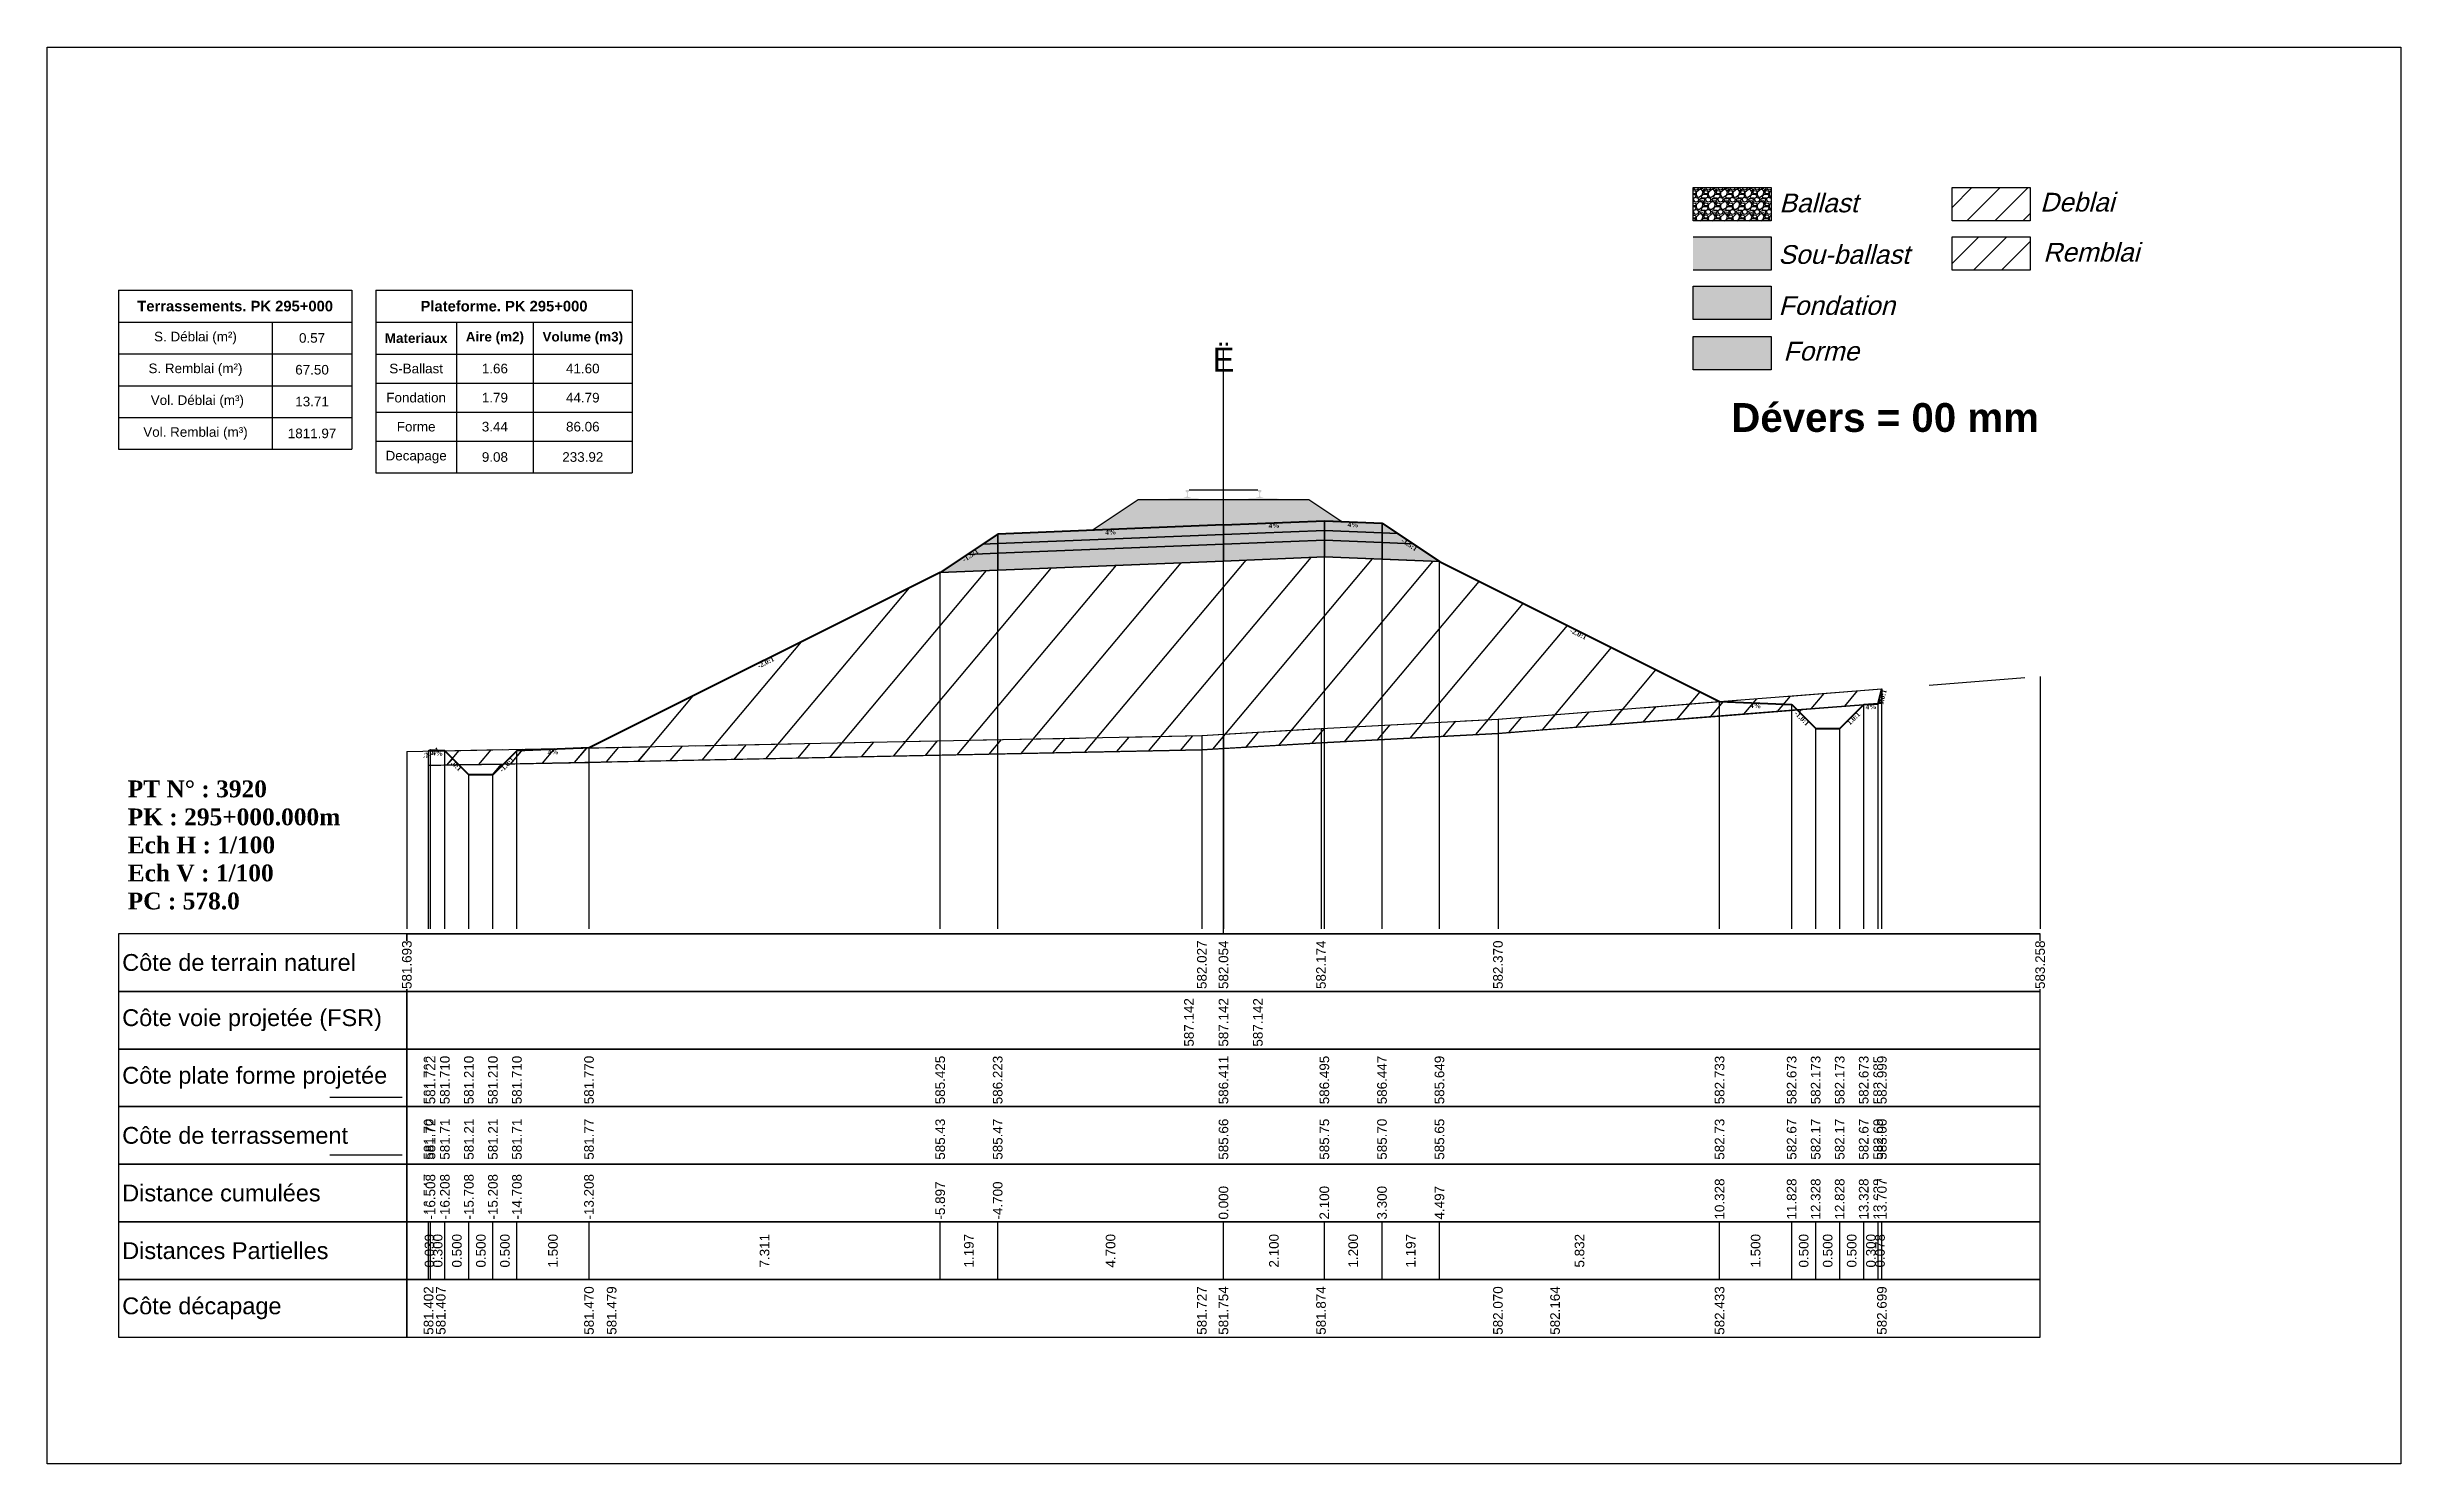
# Model space of a CAD drawing. Header units: millimetres. Extents: x 2762 to 3076, y 916 to 3305.
# Drawn here: x 2873.89 to 2922.89, y 1325.65 to 1355.15 of the extents above; entities that cross this region are included whole.
import ezdxf

# ---------------------------------------------------------------- set-up
doc = ezdxf.new("R2010")
doc.units = ezdxf.units.MM
doc.header["$LTSCALE"] = 2
doc.linetypes.add('CACHE', pattern=[9.525, 6.35, -3.175])
doc.linetypes.add('DASHED', pattern=[0.75, 0.5, -0.25])
for name, color, linetype in [('C-ANNO-TABL', 1, 'Continuous'), ('C-ANNO-TABL-TEXT', 150, 'Continuous'), ('C-ANNO-TABL-TITL', 150, 'Continuous'), ('C-ANNO-TABL-TTBL', 5, 'Continuous'), ('C-ROAD-CORR', 5, 'Continuous'), ('C-ROAD-SCTN', 7, 'Continuous')]:
    doc.layers.add(name, color=color, linetype=linetype)
doc.styles.add('ARIAL', font='arial.ttf')
doc.styles.add('C3D_Etiquette', font='romans.shx')
doc.styles.add('C3D_Profil_Travers', font='romans.shx')
doc.styles.get("Standard").update_dxf_attribs({"font": 'arial.ttf'})

msp = doc.modelspace()

# ---------------------------------------------------------------- texts
at = {"color": 7, "linetype": 'Continuous', "lineweight": -3}
for s, insert, char_height, attachment_point, style in [('{\\fWingdings|b0|i0|c2|p0;Ë}', (2898.38, 1348.384), 0.5, 8, 'C3D_Profil_Travers'), ('{\\fTimes New Roman|b1|i0|c0|p18;PT N° : 3920\\PPK : 295+000.000m\\PEch H : 1/100\\PEch V : 1/100\\PPC : 578.0}', (2875.568, 1337.184), 0.35, 7, 'C3D_Profil_Travers'), ('{\\fArial|b0|i0|c0|p34;Côte de terrain naturel}', (2875.454, 1336.084), 0.35, 4, 'C3D_Etiquette'), ('{\\fArial|b0|i0|c0|p34;Côte plate forme projetée}', (2875.454, 1333.684), 0.35, 4, 'C3D_Etiquette'), ('{\\fArial|b0|i0|c0|p34;Côte de terrassement}', (2875.454, 1332.484), 0.35, 4, 'C3D_Etiquette'), ('{\\fArial|b0|i0|c0|p34;Distance cumulées}', (2875.454, 1331.284), 0.35, 4, 'C3D_Etiquette'), ('{\\fArial|b0|i0|c0|p34;Distances Partielles}', (2875.454, 1330.084), 0.35, 4, 'C3D_Etiquette'), ('{\\fArial|b0|i0|c0|p34;Côte décapage}', (2875.454, 1328.884), 0.35, 4, 'C3D_Etiquette')]:
    msp.add_mtext(s, dxfattribs=dict(at, insert=insert, char_height=char_height, attachment_point=attachment_point, style=style))
at = {"insert": (2908.949, 1347.733), "char_height": 0.6, "attachment_point": 1}
msp.add_mtext_dynamic_manual_height_columns('{\\fArial|b1|i0|c0|p34;Dévers = 00 mm}', width=8.82587, gutter_width=1.25, heights=[0], dxfattribs=at)
at = {"color": 7, "linetype": 'Continuous', "lineweight": -3, "char_height": 0.1, "attachment_point": 2, "style": 'C3D_Etiquette'}
for s, insert, width, rotation in [('{\\fTimes New Roman|b1|i0|c0|p18;4%}', (2896.03, 1345.097), 0.42071, 2.2906), ('{\\fTimes New Roman|b1|i0|c0|p18;4%}', (2899.43, 1345.233), 0.37094, 2.2906), ('{\\fTimes New Roman|b1|i0|c0|p18;4%}', (2901.079, 1345.251), 0.42071, 357.7094), ('{\\fTimes New Roman|b1|i0|c0|p18;-1.5:1}', (2893.083, 1344.605), 0.34598, 33.6901), ('{\\fTimes New Roman|b1|i0|c0|p18;-1.5:1}', (2902.276, 1344.829), 0.34598, 326.3099), ('{\\fTimes New Roman|b1|i0|c0|p18;-2.0:1}', (2905.79, 1342.972), 0.34598, 333.4349), ('{\\fTimes New Roman|b1|i0|c0|p18;-2.0:1}', (2888.829, 1342.378), 0.34598, 26.5651), ('{\\fTimes New Roman|b1|i0|c0|p18;1.0:1}', (2912.051, 1341.625), 0.29446, 75.9638), ('{\\fTimes New Roman|b1|i0|c0|p18;4%}', (2909.458, 1341.483), 0.42071, 357.7094), ('{\\fTimes New Roman|b1|i0|c0|p18;-1.0:1}', (2910.455, 1341.204), 0.34598, 315), ('{\\fTimes New Roman|b1|i0|c0|p18;1.0:1}', (2911.461, 1341.204), 0.29001, 45), ('{\\fTimes New Roman|b1|i0|c0|p18;4%}', (2911.858, 1341.459), 0.37094, 2.2906), ('{\\fTimes New Roman|b1|i0|c0|p18;-2.0:1}', (2881.854, 1340.492), 0.34598, 26.5651), ('{\\fTimes New Roman|b1|i0|c0|p18;4%}', (2882.021, 1340.495), 0.37094, 357.7094), ('{\\fTimes New Roman|b1|i0|c0|p18;1.0:1}', (2882.419, 1340.241), 0.29001, 315), ('{\\fTimes New Roman|b1|i0|c0|p18;-1.0:1}', (2883.424, 1340.241), 0.34598, 45), ('{\\fTimes New Roman|b1|i0|c0|p18;4%}', (2884.422, 1340.519), 0.42071, 2.2906)]:
    msp.add_mtext(s, dxfattribs=dict(at, insert=insert, width=width, rotation=rotation))
at = {"color": 7, "linetype": 'Continuous', "lineweight": -3, "insert": (2875.454, 1334.884), "char_height": 0.35, "attachment_point": 4}
msp.add_mtext('{\\fArial|b0|i0|c0|p34;Côte voie projetée (FSR)}', dxfattribs=at)
at = {"color": 7, "linetype": 'Continuous', "lineweight": -3, "char_height": 0.2, "rotation": 90, "style": 'C3D_Profil_Travers'}
for s, insert, attachment_point in [('{\\fArial|b0|i0|c0|p34;581.70}', (2881.833, 1331.979), 4), ('{\\fArial|b0|i0|c0|p34;581.72}', (2881.872, 1331.979), 4), ('{\\fArial|b0|i0|c0|p34;581.71}', (2882.172, 1331.979), 4), ('{\\fArial|b0|i0|c0|p34;581.21}', (2882.672, 1331.979), 4), ('{\\fArial|b0|i0|c0|p34;581.21}', (2883.172, 1331.979), 4), ('{\\fArial|b0|i0|c0|p34;581.71}', (2883.672, 1331.979), 4), ('{\\fArial|b0|i0|c0|p34;581.77}', (2885.172, 1331.979), 4), ('{\\fArial|b0|i0|c0|p34;585.43}', (2892.483, 1331.979), 4), ('{\\fArial|b0|i0|c0|p34;585.47}', (2893.68, 1331.979), 4), ('{\\fArial|b0|i0|c0|p34;585.66}', (2898.38, 1331.979), 4), ('{\\fArial|b0|i0|c0|p34;585.75}', (2900.48, 1331.979), 4), ('{\\fArial|b0|i0|c0|p34;585.70}', (2901.68, 1331.979), 4), ('{\\fArial|b0|i0|c0|p34;585.65}', (2902.876, 1331.979), 4), ('{\\fArial|b0|i0|c0|p34;582.73}', (2908.708, 1331.979), 4), ('{\\fArial|b0|i0|c0|p34;582.67}', (2910.208, 1331.979), 4), ('{\\fArial|b0|i0|c0|p34;582.17}', (2910.708, 1331.979), 4), ('{\\fArial|b0|i0|c0|p34;582.17}', (2911.208, 1331.979), 4), ('{\\fArial|b0|i0|c0|p34;582.67}', (2911.708, 1331.979), 4), ('{\\fArial|b0|i0|c0|p34;582.69}', (2912.008, 1331.979), 4), ('{\\fArial|b0|i0|c0|p34;583.00}', (2912.086, 1331.979), 4), ('{\\fArial|b0|i0|c0|p34;0.039}', (2881.852, 1330.084), 5), ('{\\fArial|b0|i0|c0|p34;0.300}', (2882.022, 1330.084), 5), ('{\\fArial|b0|i0|c0|p34;0.500}', (2882.422, 1330.084), 5), ('{\\fArial|b0|i0|c0|p34;0.500}', (2882.922, 1330.084), 5), ('{\\fArial|b0|i0|c0|p34;0.500}', (2883.422, 1330.084), 5), ('{\\fArial|b0|i0|c0|p34;1.500}', (2884.422, 1330.084), 5), ('{\\fArial|b0|i0|c0|p34;7.311}', (2888.827, 1330.084), 5), ('{\\fArial|b0|i0|c0|p34;1.197}', (2893.081, 1330.084), 5), ('{\\fArial|b0|i0|c0|p34;4.700}', (2896.03, 1330.084), 5), ('{\\fArial|b0|i0|c0|p34;2.100}', (2899.43, 1330.084), 5), ('{\\fArial|b0|i0|c0|p34;1.200}', (2901.08, 1330.084), 5), ('{\\fArial|b0|i0|c0|p34;1.197}', (2902.278, 1330.084), 5), ('{\\fArial|b0|i0|c0|p34;5.832}', (2905.792, 1330.084), 5), ('{\\fArial|b0|i0|c0|p34;1.500}', (2909.458, 1330.084), 5), ('{\\fArial|b0|i0|c0|p34;0.500}', (2910.458, 1330.084), 5), ('{\\fArial|b0|i0|c0|p34;0.500}', (2910.958, 1330.084), 5), ('{\\fArial|b0|i0|c0|p34;0.500}', (2911.458, 1330.084), 5), ('{\\fArial|b0|i0|c0|p34;0.300}', (2911.858, 1330.084), 5), ('{\\fArial|b0|i0|c0|p34;0.078}', (2912.047, 1330.084), 5)]:
    msp.add_mtext(s, dxfattribs=dict(at, insert=insert, attachment_point=attachment_point))
at = {"layer": 'C-ANNO-TABL-TEXT', "color": 7, "style": 'ARIAL', "oblique": 15}
for s, p in [('Ballast', (2909.949, 1351.705)), ('Deblai', (2915.379, 1351.721)), ('Sou-ballast', (2909.929, 1350.632)), ('Remblai', (2915.443, 1350.679)), ('Fondation', (2909.934, 1349.569)), ('Forme', (2910.034, 1348.619))]:
    msp.add_text(s, height=0.39, dxfattribs=at).set_placement(p)
at = {"layer": 'C-ANNO-TABL-TEXT', "color": 7, "linetype": 'Continuous', "lineweight": -3, "char_height": 0.2, "attachment_point": 5, "style": 'ARIAL'}
for s, insert in [('{\\fArial|b0|i0|c0|p34;\\C7;0.57}', (2879.406, 1349.088)), ('{\\fArial|b0|i0|c0|p34;\\C7;67.50}', (2879.406, 1348.426)), ('{\\fArial|b0|i0|c0|p34;\\C7;S-Ballast}', (2881.573, 1348.451)), ('{\\fArial|b0|i0|c0|p34;\\C7;1.66}', (2883.212, 1348.451)), ('{\\C18;\\c0;41.60}', (2885.042, 1348.451)), ('{\\fArial|b0|i0|c0|p34;\\C7;13.71}', (2879.406, 1347.764)), ('{\\fArial|b0|i0|c0|p34;\\C7;Fondation}', (2881.573, 1347.845)), ('{\\fArial|b0|i0|c0|p34;\\C7;1.79}', (2883.212, 1347.845)), ('{\\C18;\\c0;44.79}', (2885.042, 1347.845)), ('{\\fArial|b0|i0|c0|p34;\\C7;1811.97}', (2879.406, 1347.101)), ('{\\fArial|b0|i0|c0|p34;\\C7;Forme}', (2881.573, 1347.241)), ('{\\fArial|b0|i0|c0|p34;\\C7;3.44}', (2883.212, 1347.241)), ('{\\C18;\\c0;86.06}', (2885.042, 1347.241)), ('{\\fArial|b0|i0|c0|p34;\\C7;Decapage}', (2881.573, 1346.609)), ('{\\fArial|b0|i0|c0|p34;\\C7;9.08}', (2883.212, 1346.609)), ('{\\C18;\\c0;233.92}', (2885.042, 1346.609))]:
    msp.add_mtext(s, dxfattribs=dict(at, insert=insert))
at = {"layer": 'C-ANNO-TABL-TITL', "color": 7, "linetype": 'Continuous', "lineweight": -3, "attachment_point": 5, "style": 'ARIAL'}
for s, insert, char_height in [('{\\fArial|b1|i0|c0|p34;\\C7;Terrassements. PK 295+000}', (2877.805, 1349.751), 0.22), ('{\\fArial|b1|i0|c0|p34;\\C18;\\c0;Plateforme. PK 295+000}', (2883.402, 1349.75), 0.22), ('{\\fArial|b0|i0|c0|p34;\\C7;S. Déblai (m²) }', (2876.979, 1349.088), 0.2), ('{\\fArial|b1|i0|c0|p34;\\C7;Materiaux   }', (2881.573, 1349.085), 0.2), ('{\\fArial|b1|i0|c0|p34;\\C7;Aire (m2)}', (2883.212, 1349.085), 0.2), ('{\\fArial|b1|i0|c0|p34;\\C7;Volume (m3)}', (2885.042, 1349.085), 0.2), ('{\\fArial|b0|i0|c0|p34;\\C7;S. Remblai (m²) }', (2876.979, 1348.426), 0.2), ('{\\fArial|b0|i0|c0|p34;\\C7; Vol. Déblai (m³) }', (2876.979, 1347.764), 0.2), ('{\\fArial|b0|i0|c0|p34;\\C7;Vol. Remblai (m³)}', (2876.979, 1347.101), 0.2)]:
    msp.add_mtext(s, dxfattribs=dict(at, insert=insert, char_height=char_height))

# ---------------------------------------------------------------- hatches: boundary and pattern name
h = msp.add_hatch(color=11)
h.dxf.hatch_style = 1
h.paths.add_polyline_path([(2909.781, 1351.191), (2908.155, 1351.191), (2908.155, 1350.499), (2909.781, 1350.499)])
h = msp.add_hatch(color=30)
h.dxf.hatch_style = 1
h.paths.add_polyline_path([(2909.781, 1350.164), (2908.155, 1350.164), (2908.155, 1349.472), (2909.781, 1349.472)])
h = msp.add_hatch(color=83)
h.dxf.hatch_style = 1
h.paths.add_polyline_path([(2909.781, 1349.118), (2908.155, 1349.118), (2908.155, 1348.426), (2909.781, 1348.426)])
at = {"linetype": 'Continuous', "lineweight": -3}
h = msp.add_hatch(dxfattribs=at)
h.set_pattern_fill('GRAVEL', color=252, scale=0.009, style=0)
h.set_pattern_definition([(228.0128, (2895.811781, 1345.314273), (-1.8288, -2.0574), [0.030755, -3.0447435]), (184.96974, (2895.791207, 1345.291413), (2.743199999, 0.228600013), [0.0527764, -5.2248644]), (132.51045, (2895.738629, 1345.286841), (2.286, -2.5146), [0.0372133, -3.684125]), (267.2737, (2895.649475, 1345.229691), (0.2286, 4.572), [0.0480604, -4.7579794]), (292.83365, (2895.647189, 1345.181685), (-1.143, 2.7432), [0.047127, -4.6655827]), (357.2737, (2895.665477, 1345.138251), (-4.572, 0.2286), [0.0480604, -4.7579794]), (37.69424, (2895.713483, 1345.135965), (-2.9718, -2.286), [0.0635574, -6.2921804]), (72.25533, (2895.763775, 1345.174827), (1.6002, 5.0292), [0.0600048, -5.940473]), (121.42957, (2895.782063, 1345.231977), (-1.8288, 2.9718), [0.048223, -4.774099]), (175.23636, (2895.756917, 1345.273125), (2.5146, -0.2286), [0.055054, -2.697654]), (222.39744, (2895.702053, 1345.277697), (-2.7432, -2.5146), [0.071197, -7.0485095]), (138.81407, (2895.87579, 1345.227405), (-1.6002, 1.3716), [0.0243004, -2.405751]), (171.46923, (2895.857501, 1345.243407), (2.9718, -0.4572), [0.0462314, -4.5769175]), (225, (2895.81178, 1345.25026), (-3e-17, -0.2286), [0.032329, -0.29096]), (203.1986, (2895.79578, 1345.277697), (1.143, 0.4572), [0.01741, -1.723556]), (291.8014, (2895.779777, 1345.27084), (-0.2286, 0.6858), [0.024621, -1.206428]), (30.9638, (2895.78892, 1345.24798), (0.6858, 0.4572), [0.039989, -1.292967]), (161.565, (2895.82321, 1345.26855), (0.4572, -0.2286), [0.028916, -0.693981]), (16.38954, (2895.647189, 1345.270839), (2.286, 0.6858), [0.040508, -4.0102944]), (70.34618, (2895.686051, 1345.282269), (-0.9144, -2.5146), [0.033984, -3.3643994]), (293.1986, (2895.82321, 1345.314273), (-0.4572, 1.143), [0.034819, -1.7061465]), (343.61046, (2895.836927, 1345.282269), (-2.286, 0.6858), [0.040508, -4.0102944]), (339.44395, (2895.64719, 1345.129107), (-1.143, 0.4572), [0.039063, -1.914096]), (294.77514, (2895.683765, 1345.115391), (-1.143, 2.5146), [0.0327305, -3.2403234]), (66.8014, (2895.825497, 1345.085673), (0.4572, 1.143), [0.034819, -1.7061465]), (17.35402, (2895.839213, 1345.117677), (-2.9718, -0.9144), [0.0383204, -3.793714]), (69.44395, (2895.713483, 1345.085673), (-0.4572, -1.143), [0.0195316, -1.933628]), (101.3099, (2895.81178, 1345.085673), (-0.2286, 0.9144), [0.011656, -1.1539795]), (165.9638, (2895.809495, 1345.097103), (0.6858, -0.2286), [0.047127, -0.895415]), (186.009, (2895.763775, 1345.108533), (2.286, 0.2286), [0.043674, -4.323723]), (303.69, (2895.78892, 1345.227405), (-0.2286, 0.4572), [0.032969, -0.79126]), (353.15723, (2895.807209, 1345.199973), (3.8862, -0.4572), [0.05756, -5.698441]), (60.9454, (2895.86436, 1345.193115), (-0.9144, -1.6002), [0.023536, -2.330045]), (90, (2895.8758, 1345.2137), (-0.2286, 0.2286), [0.013716, -0.214884]), (120.25644, (2895.759203, 1345.11539), (0.9144, -1.6002), [0.031758, -3.1440547]), (48.0128, (2895.743201, 1345.142823), (1.8288, 2.0574), [0.06151, -3.0139886]), (0, (2895.78435, 1345.18854), (0.2286, 0.2286), [0.059436, -0.169164]), (325.30485, (2895.843785, 1345.188543), (2.286, -1.6002), [0.036145, -3.5783385]), (254.0546, (2895.873503, 1345.16797), (-0.2286, -0.9144), [0.033285, -1.6309485]), (207.64598, (2895.864359, 1345.135965), (-4.3434, -2.286), [0.054193, -5.365122]), (175.42608, (2895.816353, 1345.110819), (-2.9718, 0.2286), [0.0573327, -5.675926])])
h.paths.add_polyline_path([(2895.647, 1345.086), (2896.605, 1345.724), (2900.155, 1345.724), (2900.844, 1345.264), (2900.48, 1345.279)])
msp.add_hatch(color=254, dxfattribs=at).paths.add_polyline_path([(2897.162, 1345.542), (2897.162, 1345.727), (2897.277, 1345.748), (2897.625, 1345.748), (2897.625, 1345.754), (2897.551, 1345.754), (2897.551, 1345.764), (2897.552, 1345.765), (2897.554, 1345.766), (2897.555, 1345.766), (2897.575, 1345.768), (2897.578, 1345.768), (2897.581, 1345.769), (2897.609, 1345.78), (2897.612, 1345.781), (2897.613, 1345.782), (2897.614, 1345.784), (2897.615, 1345.788), (2897.616, 1345.795), (2897.617, 1345.804), (2897.618, 1345.814), (2897.618, 1345.838), (2897.617, 1345.854), (2897.617, 1345.86), (2897.616, 1345.866), (2897.615, 1345.871), (2897.615, 1345.873), (2897.614, 1345.876), (2897.613, 1345.878), (2897.612, 1345.879), (2897.611, 1345.881), (2897.61, 1345.881), (2897.594, 1345.887), (2897.592, 1345.889), (2897.591, 1345.89), (2897.59, 1345.891), (2897.59, 1345.894), (2897.59, 1345.912), (2897.591, 1345.916), (2897.592, 1345.918), (2897.594, 1345.921), (2897.596, 1345.922), (2897.599, 1345.924), (2897.6, 1345.924), (2897.604, 1345.925), (2897.608, 1345.925), (2897.611, 1345.926), (2897.615, 1345.926), (2897.62, 1345.926), (2897.623, 1345.926), (2897.626, 1345.926), (2897.63, 1345.926), (2897.633, 1345.926), (2897.637, 1345.926), (2897.642, 1345.926), (2897.645, 1345.925), (2897.649, 1345.925), (2897.653, 1345.924), (2897.654, 1345.924), (2897.656, 1345.922), (2897.659, 1345.921), (2897.661, 1345.918), (2897.662, 1345.916), (2897.662, 1345.912), (2897.662, 1345.894), (2897.662, 1345.891), (2897.662, 1345.89), (2897.661, 1345.889), (2897.659, 1345.887), (2897.643, 1345.881), (2897.642, 1345.881), (2897.64, 1345.879), (2897.639, 1345.878), (2897.639, 1345.876), (2897.638, 1345.873), (2897.637, 1345.871), (2897.637, 1345.866), (2897.636, 1345.86), (2897.635, 1345.854), (2897.635, 1345.838), (2897.635, 1345.814), (2897.636, 1345.804), (2897.637, 1345.795), (2897.638, 1345.788), (2897.639, 1345.784), (2897.64, 1345.782), (2897.641, 1345.781), (2897.643, 1345.78), (2897.672, 1345.769), (2897.675, 1345.768), (2897.678, 1345.768), (2897.698, 1345.766), (2897.699, 1345.766), (2897.7, 1345.765), (2897.701, 1345.764), (2897.701, 1345.754), (2897.627, 1345.754), (2897.627, 1345.748), (2897.831, 1345.748), (2897.963, 1345.718), (2898.797, 1345.718), (2898.928, 1345.748), (2899.132, 1345.748), (2899.132, 1345.754), (2899.058, 1345.754), (2899.058, 1345.764), (2899.059, 1345.765), (2899.061, 1345.766), (2899.062, 1345.766), (2899.082, 1345.768), (2899.085, 1345.768), (2899.088, 1345.769), (2899.116, 1345.78), (2899.119, 1345.781), (2899.12, 1345.782), (2899.121, 1345.784), (2899.122, 1345.788), (2899.123, 1345.795), (2899.124, 1345.804), (2899.125, 1345.814), (2899.125, 1345.838), (2899.124, 1345.854), (2899.124, 1345.86), (2899.123, 1345.866), (2899.122, 1345.871), (2899.122, 1345.873), (2899.121, 1345.876), (2899.12, 1345.878), (2899.119, 1345.879), (2899.118, 1345.881), (2899.117, 1345.881), (2899.101, 1345.887), (2899.099, 1345.889), (2899.098, 1345.89), (2899.097, 1345.891), (2899.097, 1345.894), (2899.097, 1345.912), (2899.098, 1345.916), (2899.099, 1345.918), (2899.101, 1345.921), (2899.103, 1345.922), (2899.106, 1345.924), (2899.107, 1345.924), (2899.111, 1345.925), (2899.115, 1345.925), (2899.118, 1345.926), (2899.122, 1345.926), (2899.127, 1345.926), (2899.13, 1345.926), (2899.133, 1345.926), (2899.137, 1345.926), (2899.14, 1345.926), (2899.144, 1345.926), (2899.149, 1345.926), (2899.152, 1345.925), (2899.156, 1345.925), (2899.16, 1345.924), (2899.161, 1345.924), (2899.163, 1345.922), (2899.166, 1345.921), (2899.168, 1345.918), (2899.169, 1345.916), (2899.169, 1345.912), (2899.169, 1345.894), (2899.169, 1345.891), (2899.169, 1345.89), (2899.168, 1345.889), (2899.166, 1345.887), (2899.15, 1345.881), (2899.149, 1345.881), (2899.147, 1345.879), (2899.146, 1345.878), (2899.146, 1345.876), (2899.145, 1345.873), (2899.144, 1345.871), (2899.144, 1345.866), (2899.143, 1345.86), (2899.142, 1345.854), (2899.142, 1345.838), (2899.142, 1345.814), (2899.143, 1345.804), (2899.144, 1345.795), (2899.145, 1345.788), (2899.146, 1345.784), (2899.147, 1345.782), (2899.148, 1345.781), (2899.15, 1345.78), (2899.179, 1345.769), (2899.182, 1345.768), (2899.185, 1345.768), (2899.205, 1345.766), (2899.206, 1345.766), (2899.207, 1345.765), (2899.208, 1345.764), (2899.208, 1345.754), (2899.134, 1345.754), (2899.134, 1345.748), (2899.482, 1345.748), (2899.597, 1345.727), (2899.597, 1345.542)])
h = msp.add_hatch(color=30, dxfattribs=at)
h.paths.add_polyline_path([(2901.68, 1344.831), (2901.68, 1345.031), (2901.999, 1345.018), (2902.318, 1344.805)])
h.paths.add_polyline_path([(2900.48, 1344.879), (2900.48, 1345.079), (2901.68, 1345.031), (2901.68, 1344.831)])
h.paths.add_polyline_path([(2898.38, 1344.795), (2898.38, 1344.995), (2900.48, 1345.079), (2900.48, 1344.879)])
h.paths.add_polyline_path([(2893.68, 1344.607), (2893.68, 1344.807), (2898.38, 1344.995), (2898.38, 1344.795)])
h.paths.add_polyline_path([(2893.041, 1344.581), (2893.36, 1344.794), (2893.68, 1344.807), (2893.68, 1344.607)])
h = msp.add_hatch(color=11, dxfattribs=at)
h.paths.add_polyline_path([(2901.68, 1345.031), (2901.68, 1345.231), (2901.999, 1345.018)])
h.paths.add_polyline_path([(2900.48, 1345.079), (2900.48, 1345.279), (2901.68, 1345.231), (2901.68, 1345.031)])
h.paths.add_polyline_path([(2898.38, 1344.995), (2898.38, 1345.195), (2900.48, 1345.279), (2900.48, 1345.079)])
h.paths.add_polyline_path([(2893.68, 1344.807), (2893.68, 1345.007), (2898.38, 1345.195), (2898.38, 1344.995)])
h.paths.add_polyline_path([(2893.36, 1344.794), (2893.68, 1345.007), (2893.68, 1344.807)])
h = msp.add_hatch(color=83, dxfattribs=at)
h.paths.add_polyline_path([(2901.68, 1344.481), (2901.68, 1344.831), (2902.318, 1344.805), (2902.876, 1344.433)])
h.paths.add_polyline_path([(2900.48, 1344.529), (2900.48, 1344.879), (2901.68, 1344.831), (2901.68, 1344.481)])
h.paths.add_polyline_path([(2898.38, 1344.445), (2898.38, 1344.795), (2900.48, 1344.879), (2900.48, 1344.529)])
h.paths.add_polyline_path([(2893.68, 1344.257), (2893.68, 1344.607), (2898.38, 1344.795), (2898.38, 1344.445)])
h.paths.add_polyline_path([(2892.483, 1344.209), (2893.041, 1344.581), (2893.68, 1344.607), (2893.68, 1344.257)])
h = msp.add_hatch(dxfattribs=at)
h.set_pattern_fill('_U', color=3, angle=50, style=0, pattern_type=0)
h.set_pattern_definition([(50, (2912.01, 1341.4772), (-0.766044, 0.642788), [])])
h.paths.add_polyline_path([(2912.01, 1341.477), (2912.086, 1341.783), (2912.086, 1341.483)])
h.paths.add_polyline_path([(2911.704, 1341.453), (2911.708, 1341.457), (2911.809, 1341.461)])
h.paths.add_polyline_path([(2883.396, 1340.218), (2883.672, 1340.493), (2885.172, 1340.553), (2892.483, 1344.209), (2900.48, 1344.529), (2902.876, 1344.433), (2908.708, 1341.517), (2910.208, 1341.457), (2910.321, 1341.344), (2904.094, 1340.854), (2900.41, 1340.657), (2897.93, 1340.511)])
h.paths.add_polyline_path([(2881.833, 1340.186), (2881.833, 1340.486), (2881.872, 1340.505), (2882.172, 1340.493), (2882.466, 1340.199)])
h = msp.add_hatch(dxfattribs=at)
h.set_pattern_fill('_U', color=150, scale=0.5, angle=50, style=0, pattern_type=0)
h.set_pattern_definition([(50, (2912.00995, 1341.47717), (-0.383022, 0.321394), [])])
h.paths.add_polyline_path([(2912.01, 1341.477), (2912.086, 1341.783), (2912.086, 1341.483)])
h.paths.add_polyline_path([(2911.704, 1341.453), (2911.708, 1341.457), (2911.809, 1341.461)])
h.paths.add_polyline_path([(2908.708, 1341.517), (2912.086, 1341.783), (2912.01, 1341.477), (2911.809, 1341.461), (2911.708, 1341.457), (2911.704, 1341.453), (2910.321, 1341.344), (2910.208, 1341.457)])
h.paths.add_polyline_path([(2883.396, 1340.218), (2883.672, 1340.493), (2885.172, 1340.553), (2897.93, 1340.811), (2900.41, 1340.957), (2904.094, 1341.154), (2908.708, 1341.517), (2910.208, 1341.457), (2910.321, 1341.344), (2904.094, 1340.854), (2900.41, 1340.657), (2897.93, 1340.511)])
h.paths.add_polyline_path([(2882.172, 1340.493), (2885.172, 1340.553), (2883.672, 1340.493), (2883.396, 1340.218), (2882.466, 1340.199)])
h.paths.add_polyline_path([(2881.833, 1340.186), (2881.833, 1340.486), (2882.172, 1340.493), (2882.466, 1340.199)])
h = msp.add_hatch(dxfattribs=at)
h.set_pattern_fill('_U', color=1, angle=50, style=0, pattern_type=0)
h.set_pattern_definition([(50, (2911.8093, 1341.4614), (-0.766044, 0.642788), [])])
h.paths.add_polyline_path([(2911.809, 1341.461), (2912.01, 1341.477), (2912.008, 1341.469)])
h.paths.add_polyline_path([(2910.321, 1341.344), (2911.704, 1341.453), (2911.208, 1340.957), (2910.708, 1340.957)])
h.paths.add_polyline_path([(2882.466, 1340.199), (2883.396, 1340.218), (2883.172, 1339.993), (2882.672, 1339.993)])

# ---------------------------------------------------------------- linework, layer by layer
for p, q in [((2908.155, 1352.219), (2909.781, 1352.219)), ((2908.155, 1352.219), (2909.781, 1352.219)), ((2908.155, 1351.527), (2908.155, 1352.219)), ((2909.781, 1352.219), (2909.781, 1351.527)), ((2909.781, 1352.219), (2909.781, 1351.527)), ((2913.548, 1352.219), (2915.174, 1352.219)), ((2913.548, 1351.527), (2913.548, 1352.219)), ((2915.174, 1352.219), (2915.174, 1351.527)), ((2909.781, 1351.527), (2908.155, 1351.527)), ((2909.781, 1351.527), (2908.155, 1351.527)), ((2915.174, 1351.527), (2913.548, 1351.527)), ((2908.155, 1351.191), (2909.781, 1351.191)), ((2909.781, 1351.191), (2909.781, 1350.499)), ((2913.548, 1351.191), (2915.174, 1351.191)), ((2913.548, 1350.499), (2913.548, 1351.191)), ((2915.174, 1351.191), (2915.174, 1350.499)), ((2909.781, 1350.499), (2908.155, 1350.499)), ((2915.174, 1350.499), (2913.548, 1350.499)), ((2908.155, 1350.164), (2909.781, 1350.164)), ((2908.155, 1349.472), (2908.155, 1350.164)), ((2909.781, 1350.164), (2909.781, 1349.472)), ((2909.781, 1349.472), (2908.155, 1349.472)), ((2908.155, 1349.118), (2909.781, 1349.118)), ((2908.155, 1348.426), (2908.155, 1349.118)), ((2909.781, 1349.118), (2909.781, 1348.426)), ((2909.781, 1348.426), (2908.155, 1348.426))]:
    msp.add_line(p, q)
at = {"linetype": 'Continuous'}
for p, q in [((2908.158, 1352.172), (2908.155, 1352.173)), ((2908.155, 1352.17), (2908.158, 1352.172)), ((2908.195, 1352.144), (2908.155, 1352.15)), ((2908.155, 1352.104), (2908.205, 1352.098)), ((2908.155, 1352.083), (2908.181, 1352.083)), ((2908.207, 1352.019), (2908.155, 1351.992)), ((2908.158, 1351.918), (2908.155, 1351.919)), ((2908.155, 1351.916), (2908.158, 1351.918)), ((2908.159, 1351.969), (2908.174, 1351.934)), ((2908.16, 1351.969), (2908.176, 1352.005)), ((2908.161, 1352.219), (2908.174, 1352.188)), ((2908.173, 1352.188), (2908.216, 1352.175)), ((2908.173, 1351.934), (2908.216, 1351.921)), ((2908.176, 1352.005), (2908.217, 1352.018)), ((2908.18, 1352.086), (2908.214, 1352.063)), ((2908.218, 1352.128), (2908.197, 1352.145)), ((2908.204, 1352.088), (2908.217, 1352.111)), ((2908.214, 1352.061), (2908.204, 1352.025)), ((2908.216, 1352.175), (2908.26, 1352.188)), ((2908.216, 1352.016), (2908.257, 1352.001)), ((2908.216, 1351.921), (2908.26, 1351.934)), ((2908.219, 1352.129), (2908.217, 1352.076)), ((2908.217, 1352.111), (2908.217, 1352.127)), ((2908.217, 1352.076), (2908.237, 1352.028)), ((2908.284, 1352.175), (2908.225, 1352.122)), ((2908.284, 1351.921), (2908.225, 1351.868)), ((2908.237, 1352.025), (2908.29, 1352.022)), ((2908.256, 1352.003), (2908.271, 1351.97)), ((2908.26, 1352.187), (2908.271, 1352.219)), ((2908.26, 1351.933), (2908.273, 1351.969)), ((2908.337, 1352.175), (2908.276, 1352.18)), ((2908.337, 1351.921), (2908.276, 1351.926)), ((2908.317, 1351.939), (2908.289, 1351.969)), ((2908.29, 1352.025), (2908.346, 1352.068)), ((2908.29, 1351.969), (2908.298, 1351.989)), ((2908.317, 1352.193), (2908.293, 1352.219)), ((2908.346, 1351.989), (2908.298, 1351.984)), ((2908.36, 1352.199), (2908.302, 1352.194)), ((2908.36, 1351.945), (2908.302, 1351.94)), ((2908.324, 1352.033), (2908.369, 1352.083)), ((2908.343, 1352.003), (2908.325, 1352.034)), ((2908.364, 1352.131), (2908.336, 1352.176)), ((2908.364, 1351.877), (2908.336, 1351.922)), ((2908.405, 1351.999), (2908.341, 1352.004)), ((2908.346, 1352.068), (2908.366, 1352.132)), ((2908.397, 1351.982), (2908.346, 1351.994)), ((2908.363, 1352.175), (2908.373, 1352.15)), ((2908.363, 1351.921), (2908.373, 1351.896)), ((2908.382, 1352.183), (2908.364, 1352.176)), ((2908.382, 1351.929), (2908.364, 1351.922)), ((2908.369, 1352.083), (2908.435, 1352.083)), ((2908.374, 1352.149), (2908.412, 1352.172)), ((2908.399, 1352.152), (2908.374, 1352.127)), ((2908.374, 1352.127), (2908.394, 1352.096)), ((2908.374, 1351.895), (2908.412, 1351.918)), ((2908.394, 1352.219), (2908.376, 1352.198)), ((2908.394, 1352.219), (2908.376, 1352.198)), ((2908.399, 1351.97), (2908.376, 1351.944)), ((2908.412, 1352.172), (2908.381, 1352.182)), ((2908.412, 1351.918), (2908.381, 1351.928)), ((2908.395, 1352.106), (2908.459, 1352.098)), ((2908.399, 1351.969), (2908.397, 1351.982)), ((2908.449, 1352.144), (2908.399, 1352.151)), ((2908.449, 1352.144), (2908.399, 1352.151)), ((2908.461, 1352.019), (2908.408, 1351.991)), ((2908.413, 1351.969), (2908.428, 1351.934)), ((2908.414, 1351.969), (2908.43, 1352.005)), ((2908.415, 1352.219), (2908.428, 1352.188)), ((2908.415, 1352.219), (2908.428, 1352.188)), ((2908.427, 1352.188), (2908.47, 1352.175)), ((2908.427, 1352.188), (2908.47, 1352.175)), ((2908.427, 1351.934), (2908.47, 1351.921)), ((2908.43, 1352.005), (2908.471, 1352.018)), ((2908.434, 1352.086), (2908.468, 1352.063)), ((2908.472, 1352.128), (2908.451, 1352.145)), ((2908.472, 1352.128), (2908.451, 1352.145)), ((2908.458, 1352.088), (2908.471, 1352.111)), ((2908.468, 1352.061), (2908.458, 1352.025)), ((2908.47, 1352.175), (2908.514, 1352.188)), ((2908.47, 1352.175), (2908.514, 1352.188)), ((2908.47, 1352.016), (2908.511, 1352.001)), ((2908.47, 1351.921), (2908.514, 1351.934)), ((2908.473, 1352.129), (2908.471, 1352.076)), ((2908.473, 1352.129), (2908.471, 1352.076)), ((2908.471, 1352.111), (2908.471, 1352.127)), ((2908.471, 1352.111), (2908.471, 1352.127)), ((2908.471, 1352.076), (2908.491, 1352.028)), ((2908.538, 1352.175), (2908.479, 1352.122)), ((2908.538, 1352.175), (2908.479, 1352.122)), ((2908.538, 1351.921), (2908.479, 1351.868)), ((2908.491, 1352.025), (2908.544, 1352.022)), ((2908.51, 1352.003), (2908.525, 1351.97)), ((2908.514, 1352.187), (2908.525, 1352.219)), ((2908.514, 1352.187), (2908.525, 1352.219)), ((2908.514, 1351.933), (2908.527, 1351.969)), ((2908.591, 1352.175), (2908.53, 1352.18)), ((2908.591, 1352.175), (2908.53, 1352.18)), ((2908.591, 1351.921), (2908.53, 1351.926)), ((2908.571, 1351.939), (2908.543, 1351.969)), ((2908.544, 1352.025), (2908.6, 1352.068)), ((2908.544, 1352.025), (2908.6, 1352.068)), ((2908.544, 1351.969), (2908.552, 1351.989)), ((2908.571, 1352.193), (2908.547, 1352.219)), ((2908.571, 1352.193), (2908.547, 1352.219)), ((2908.6, 1351.989), (2908.552, 1351.984)), ((2908.614, 1352.199), (2908.556, 1352.194)), ((2908.614, 1352.199), (2908.556, 1352.194)), ((2908.614, 1351.945), (2908.556, 1351.94)), ((2908.578, 1352.033), (2908.623, 1352.083)), ((2908.578, 1352.033), (2908.623, 1352.083)), ((2908.597, 1352.003), (2908.579, 1352.034)), ((2908.597, 1352.003), (2908.579, 1352.034)), ((2908.618, 1352.131), (2908.59, 1352.176)), ((2908.618, 1352.131), (2908.59, 1352.176)), ((2908.618, 1351.877), (2908.59, 1351.922)), ((2908.659, 1351.999), (2908.595, 1352.004)), ((2908.659, 1351.999), (2908.595, 1352.004)), ((2908.6, 1352.068), (2908.62, 1352.132)), ((2908.6, 1352.068), (2908.62, 1352.132)), ((2908.651, 1351.982), (2908.6, 1351.994)), ((2908.651, 1351.982), (2908.6, 1351.994)), ((2908.617, 1352.175), (2908.627, 1352.15)), ((2908.617, 1352.175), (2908.627, 1352.15)), ((2908.617, 1351.921), (2908.627, 1351.896)), ((2908.636, 1352.183), (2908.618, 1352.176)), ((2908.636, 1352.183), (2908.618, 1352.176)), ((2908.636, 1351.929), (2908.618, 1351.922)), ((2908.623, 1352.083), (2908.689, 1352.083)), ((2908.623, 1352.083), (2908.689, 1352.083)), ((2908.628, 1352.149), (2908.666, 1352.172)), ((2908.628, 1352.149), (2908.666, 1352.172)), ((2908.653, 1352.152), (2908.628, 1352.127)), ((2908.653, 1352.152), (2908.628, 1352.127)), ((2908.628, 1352.127), (2908.648, 1352.096)), ((2908.628, 1352.127), (2908.648, 1352.096)), ((2908.628, 1351.895), (2908.666, 1351.918)), ((2908.648, 1352.219), (2908.63, 1352.198)), ((2908.648, 1352.219), (2908.63, 1352.198)), ((2908.653, 1351.97), (2908.63, 1351.944)), ((2908.653, 1351.97), (2908.63, 1351.944)), ((2908.666, 1352.172), (2908.635, 1352.182)), ((2908.666, 1352.172), (2908.635, 1352.182)), ((2908.666, 1351.918), (2908.635, 1351.928)), ((2908.649, 1352.106), (2908.713, 1352.098)), ((2908.649, 1352.106), (2908.713, 1352.098)), ((2908.653, 1351.969), (2908.651, 1351.982)), ((2908.653, 1351.969), (2908.651, 1351.982)), ((2908.703, 1352.144), (2908.653, 1352.151)), ((2908.703, 1352.144), (2908.653, 1352.151)), ((2908.715, 1352.019), (2908.662, 1351.991)), ((2908.715, 1352.019), (2908.662, 1351.991)), ((2908.667, 1351.969), (2908.682, 1351.934)), ((2908.667, 1351.969), (2908.682, 1351.934)), ((2908.668, 1351.969), (2908.684, 1352.005)), ((2908.668, 1351.969), (2908.684, 1352.005)), ((2908.669, 1352.219), (2908.682, 1352.188)), ((2908.669, 1352.219), (2908.682, 1352.188)), ((2908.681, 1352.188), (2908.724, 1352.175)), ((2908.681, 1352.188), (2908.724, 1352.175)), ((2908.681, 1351.934), (2908.724, 1351.921)), ((2908.681, 1351.934), (2908.724, 1351.921)), ((2908.684, 1352.005), (2908.725, 1352.018)), ((2908.684, 1352.005), (2908.725, 1352.018)), ((2908.688, 1352.086), (2908.722, 1352.063)), ((2908.688, 1352.086), (2908.722, 1352.063)), ((2908.726, 1352.128), (2908.705, 1352.145)), ((2908.726, 1352.128), (2908.705, 1352.145)), ((2908.712, 1352.088), (2908.725, 1352.111)), ((2908.712, 1352.088), (2908.725, 1352.111)), ((2908.722, 1352.061), (2908.712, 1352.025)), ((2908.722, 1352.061), (2908.712, 1352.025)), ((2908.724, 1352.175), (2908.768, 1352.188)), ((2908.724, 1352.175), (2908.768, 1352.188)), ((2908.724, 1352.016), (2908.765, 1352.001)), ((2908.724, 1352.016), (2908.765, 1352.001)), ((2908.724, 1351.921), (2908.768, 1351.934)), ((2908.724, 1351.921), (2908.768, 1351.934)), ((2908.727, 1352.129), (2908.725, 1352.076)), ((2908.727, 1352.129), (2908.725, 1352.076)), ((2908.725, 1352.111), (2908.725, 1352.127)), ((2908.725, 1352.111), (2908.725, 1352.127)), ((2908.725, 1352.076), (2908.745, 1352.028)), ((2908.725, 1352.076), (2908.745, 1352.028)), ((2908.792, 1352.175), (2908.733, 1352.122)), ((2908.792, 1352.175), (2908.733, 1352.122)), ((2908.792, 1351.921), (2908.733, 1351.868)), ((2908.792, 1351.921), (2908.733, 1351.868)), ((2908.745, 1352.025), (2908.798, 1352.022)), ((2908.745, 1352.025), (2908.798, 1352.022)), ((2908.764, 1352.003), (2908.779, 1351.97)), ((2908.764, 1352.003), (2908.779, 1351.97)), ((2908.768, 1352.187), (2908.779, 1352.219)), ((2908.768, 1352.187), (2908.779, 1352.219)), ((2908.768, 1351.933), (2908.781, 1351.969)), ((2908.768, 1351.933), (2908.781, 1351.969)), ((2908.845, 1352.175), (2908.784, 1352.18)), ((2908.845, 1352.175), (2908.784, 1352.18)), ((2908.845, 1351.921), (2908.784, 1351.926)), ((2908.845, 1351.921), (2908.784, 1351.926)), ((2908.825, 1351.939), (2908.797, 1351.969)), ((2908.825, 1351.939), (2908.797, 1351.969)), ((2908.798, 1352.025), (2908.854, 1352.068)), ((2908.798, 1352.025), (2908.854, 1352.068)), ((2908.798, 1351.969), (2908.806, 1351.989)), ((2908.798, 1351.969), (2908.806, 1351.989)), ((2908.825, 1352.193), (2908.801, 1352.219)), ((2908.825, 1352.193), (2908.801, 1352.219)), ((2908.854, 1351.989), (2908.806, 1351.984)), ((2908.854, 1351.989), (2908.806, 1351.984)), ((2908.868, 1352.199), (2908.81, 1352.194)), ((2908.868, 1352.199), (2908.81, 1352.194)), ((2908.868, 1351.945), (2908.81, 1351.94)), ((2908.868, 1351.945), (2908.81, 1351.94)), ((2908.832, 1352.033), (2908.877, 1352.083)), ((2908.832, 1352.033), (2908.877, 1352.083)), ((2908.851, 1352.003), (2908.833, 1352.034)), ((2908.851, 1352.003), (2908.833, 1352.034)), ((2908.872, 1352.131), (2908.844, 1352.176)), ((2908.872, 1352.131), (2908.844, 1352.176)), ((2908.872, 1351.877), (2908.844, 1351.922)), ((2908.872, 1351.877), (2908.844, 1351.922)), ((2908.913, 1351.999), (2908.849, 1352.004)), ((2908.913, 1351.999), (2908.849, 1352.004)), ((2908.854, 1352.068), (2908.874, 1352.132)), ((2908.854, 1352.068), (2908.874, 1352.132)), ((2908.905, 1351.982), (2908.854, 1351.994)), ((2908.905, 1351.982), (2908.854, 1351.994)), ((2908.871, 1352.175), (2908.881, 1352.15)), ((2908.871, 1352.175), (2908.881, 1352.15)), ((2908.871, 1351.921), (2908.881, 1351.896)), ((2908.871, 1351.921), (2908.881, 1351.896)), ((2908.89, 1352.183), (2908.872, 1352.176)), ((2908.89, 1352.183), (2908.872, 1352.176)), ((2908.89, 1351.929), (2908.872, 1351.922)), ((2908.89, 1351.929), (2908.872, 1351.922)), ((2908.877, 1352.083), (2908.943, 1352.083)), ((2908.877, 1352.083), (2908.943, 1352.083)), ((2908.882, 1352.149), (2908.92, 1352.172)), ((2908.882, 1352.149), (2908.92, 1352.172)), ((2908.907, 1352.152), (2908.882, 1352.127)), ((2908.907, 1352.152), (2908.882, 1352.127)), ((2908.882, 1352.127), (2908.902, 1352.096)), ((2908.882, 1352.127), (2908.902, 1352.096)), ((2908.882, 1351.895), (2908.92, 1351.918)), ((2908.882, 1351.895), (2908.92, 1351.918)), ((2908.902, 1352.219), (2908.884, 1352.198)), ((2908.902, 1352.219), (2908.884, 1352.198)), ((2908.907, 1351.97), (2908.884, 1351.944)), ((2908.907, 1351.97), (2908.884, 1351.944)), ((2908.92, 1352.172), (2908.889, 1352.182)), ((2908.92, 1352.172), (2908.889, 1352.182)), ((2908.92, 1351.918), (2908.889, 1351.928)), ((2908.92, 1351.918), (2908.889, 1351.928)), ((2908.903, 1352.106), (2908.967, 1352.098)), ((2908.903, 1352.106), (2908.967, 1352.098)), ((2908.907, 1351.969), (2908.905, 1351.982)), ((2908.907, 1351.969), (2908.905, 1351.982)), ((2908.957, 1352.144), (2908.907, 1352.151)), ((2908.957, 1352.144), (2908.907, 1352.151)), ((2908.969, 1352.019), (2908.916, 1351.991)), ((2908.969, 1352.019), (2908.916, 1351.991)), ((2908.921, 1351.969), (2908.936, 1351.934)), ((2908.921, 1351.969), (2908.936, 1351.934)), ((2908.922, 1351.969), (2908.938, 1352.005)), ((2908.922, 1351.969), (2908.938, 1352.005)), ((2908.923, 1352.219), (2908.936, 1352.188)), ((2908.923, 1352.219), (2908.936, 1352.188)), ((2908.935, 1352.188), (2908.978, 1352.175)), ((2908.935, 1352.188), (2908.978, 1352.175)), ((2908.935, 1351.934), (2908.978, 1351.921)), ((2908.935, 1351.934), (2908.978, 1351.921)), ((2908.938, 1352.005), (2908.979, 1352.018)), ((2908.938, 1352.005), (2908.979, 1352.018)), ((2908.942, 1352.086), (2908.976, 1352.063)), ((2908.942, 1352.086), (2908.976, 1352.063)), ((2908.98, 1352.128), (2908.959, 1352.145)), ((2908.98, 1352.128), (2908.959, 1352.145)), ((2908.966, 1352.088), (2908.979, 1352.111)), ((2908.966, 1352.088), (2908.979, 1352.111)), ((2908.976, 1352.061), (2908.966, 1352.025)), ((2908.976, 1352.061), (2908.966, 1352.025)), ((2908.978, 1352.175), (2909.022, 1352.188)), ((2908.978, 1352.175), (2909.022, 1352.188)), ((2908.978, 1352.016), (2909.019, 1352.001)), ((2908.978, 1352.016), (2909.019, 1352.001)), ((2908.978, 1351.921), (2909.022, 1351.934)), ((2908.978, 1351.921), (2909.022, 1351.934)), ((2908.981, 1352.129), (2908.979, 1352.076)), ((2908.981, 1352.129), (2908.979, 1352.076)), ((2908.979, 1352.111), (2908.979, 1352.127)), ((2908.979, 1352.111), (2908.979, 1352.127)), ((2908.979, 1352.076), (2908.999, 1352.028)), ((2908.979, 1352.076), (2908.999, 1352.028)), ((2909.046, 1352.175), (2908.987, 1352.122)), ((2909.046, 1352.175), (2908.987, 1352.122)), ((2909.046, 1351.921), (2908.987, 1351.868)), ((2909.046, 1351.921), (2908.987, 1351.868)), ((2908.999, 1352.025), (2909.052, 1352.022)), ((2908.999, 1352.025), (2909.052, 1352.022)), ((2909.018, 1352.003), (2909.033, 1351.97)), ((2909.018, 1352.003), (2909.033, 1351.97)), ((2909.022, 1352.187), (2909.033, 1352.219)), ((2909.022, 1352.187), (2909.033, 1352.219)), ((2909.022, 1351.933), (2909.035, 1351.969)), ((2909.022, 1351.933), (2909.035, 1351.969)), ((2909.099, 1352.175), (2909.038, 1352.18)), ((2909.099, 1352.175), (2909.038, 1352.18)), ((2909.099, 1351.921), (2909.038, 1351.926)), ((2909.099, 1351.921), (2909.038, 1351.926)), ((2909.079, 1351.939), (2909.051, 1351.969)), ((2909.079, 1351.939), (2909.051, 1351.969)), ((2909.052, 1352.025), (2909.108, 1352.068)), ((2909.052, 1352.025), (2909.108, 1352.068)), ((2909.052, 1351.969), (2909.06, 1351.989)), ((2909.052, 1351.969), (2909.06, 1351.989)), ((2909.079, 1352.193), (2909.055, 1352.219)), ((2909.079, 1352.193), (2909.055, 1352.219)), ((2909.108, 1351.989), (2909.06, 1351.984)), ((2909.108, 1351.989), (2909.06, 1351.984)), ((2909.122, 1352.199), (2909.064, 1352.194)), ((2909.122, 1352.199), (2909.064, 1352.194)), ((2909.122, 1351.945), (2909.064, 1351.94)), ((2909.122, 1351.945), (2909.064, 1351.94)), ((2909.086, 1352.033), (2909.131, 1352.083)), ((2909.086, 1352.033), (2909.131, 1352.083)), ((2909.105, 1352.003), (2909.087, 1352.034)), ((2909.105, 1352.003), (2909.087, 1352.034)), ((2909.126, 1352.131), (2909.098, 1352.176)), ((2909.126, 1352.131), (2909.098, 1352.176)), ((2909.126, 1351.877), (2909.098, 1351.922)), ((2909.126, 1351.877), (2909.098, 1351.922)), ((2909.167, 1351.999), (2909.103, 1352.004)), ((2909.167, 1351.999), (2909.103, 1352.004)), ((2909.108, 1352.068), (2909.128, 1352.132)), ((2909.108, 1352.068), (2909.128, 1352.132)), ((2909.159, 1351.982), (2909.108, 1351.994)), ((2909.159, 1351.982), (2909.108, 1351.994)), ((2909.125, 1352.175), (2909.135, 1352.15)), ((2909.125, 1352.175), (2909.135, 1352.15)), ((2909.125, 1351.921), (2909.135, 1351.896)), ((2909.125, 1351.921), (2909.135, 1351.896)), ((2909.144, 1352.183), (2909.126, 1352.176)), ((2909.144, 1352.183), (2909.126, 1352.176)), ((2909.144, 1351.929), (2909.126, 1351.922)), ((2909.144, 1351.929), (2909.126, 1351.922)), ((2909.131, 1352.083), (2909.197, 1352.083)), ((2909.131, 1352.083), (2909.197, 1352.083)), ((2909.136, 1352.149), (2909.174, 1352.172)), ((2909.136, 1352.149), (2909.174, 1352.172)), ((2909.161, 1352.152), (2909.136, 1352.127)), ((2909.161, 1352.152), (2909.136, 1352.127)), ((2909.136, 1352.127), (2909.156, 1352.096)), ((2909.136, 1352.127), (2909.156, 1352.096)), ((2909.136, 1351.895), (2909.174, 1351.918)), ((2909.136, 1351.895), (2909.174, 1351.918)), ((2909.156, 1352.219), (2909.138, 1352.198)), ((2909.156, 1352.219), (2909.138, 1352.198)), ((2909.161, 1351.97), (2909.138, 1351.944)), ((2909.161, 1351.97), (2909.138, 1351.944)), ((2909.174, 1352.172), (2909.143, 1352.182)), ((2909.174, 1352.172), (2909.143, 1352.182)), ((2909.174, 1351.918), (2909.143, 1351.928)), ((2909.174, 1351.918), (2909.143, 1351.928)), ((2909.157, 1352.106), (2909.221, 1352.098)), ((2909.157, 1352.106), (2909.221, 1352.098)), ((2909.161, 1351.969), (2909.159, 1351.982)), ((2909.161, 1351.969), (2909.159, 1351.982)), ((2909.211, 1352.144), (2909.161, 1352.151)), ((2909.211, 1352.144), (2909.161, 1352.151)), ((2909.223, 1352.019), (2909.17, 1351.991)), ((2909.223, 1352.019), (2909.17, 1351.991)), ((2909.175, 1351.969), (2909.19, 1351.934)), ((2909.175, 1351.969), (2909.19, 1351.934)), ((2909.176, 1351.969), (2909.192, 1352.005)), ((2909.176, 1351.969), (2909.192, 1352.005)), ((2909.177, 1352.219), (2909.19, 1352.188)), ((2909.177, 1352.219), (2909.19, 1352.188)), ((2909.189, 1352.188), (2909.232, 1352.175)), ((2909.189, 1352.188), (2909.232, 1352.175)), ((2909.189, 1351.934), (2909.232, 1351.921)), ((2909.189, 1351.934), (2909.232, 1351.921)), ((2909.192, 1352.005), (2909.233, 1352.018)), ((2909.192, 1352.005), (2909.233, 1352.018)), ((2909.196, 1352.086), (2909.23, 1352.063)), ((2909.196, 1352.086), (2909.23, 1352.063)), ((2909.234, 1352.128), (2909.213, 1352.145)), ((2909.234, 1352.128), (2909.213, 1352.145)), ((2909.22, 1352.088), (2909.233, 1352.111)), ((2909.22, 1352.088), (2909.233, 1352.111)), ((2909.23, 1352.061), (2909.22, 1352.025)), ((2909.23, 1352.061), (2909.22, 1352.025)), ((2909.232, 1352.175), (2909.276, 1352.188)), ((2909.232, 1352.175), (2909.276, 1352.188)), ((2909.232, 1352.016), (2909.273, 1352.001)), ((2909.232, 1352.016), (2909.273, 1352.001)), ((2909.232, 1351.921), (2909.276, 1351.934)), ((2909.232, 1351.921), (2909.276, 1351.934)), ((2909.235, 1352.129), (2909.233, 1352.076)), ((2909.235, 1352.129), (2909.233, 1352.076)), ((2909.233, 1352.111), (2909.233, 1352.127)), ((2909.233, 1352.111), (2909.233, 1352.127)), ((2909.233, 1352.076), (2909.253, 1352.028)), ((2909.233, 1352.076), (2909.253, 1352.028)), ((2909.3, 1352.175), (2909.241, 1352.122)), ((2909.3, 1352.175), (2909.241, 1352.122)), ((2909.3, 1351.921), (2909.241, 1351.868)), ((2909.3, 1351.921), (2909.241, 1351.868)), ((2909.253, 1352.025), (2909.306, 1352.022)), ((2909.253, 1352.025), (2909.306, 1352.022)), ((2909.272, 1352.003), (2909.287, 1351.97)), ((2909.272, 1352.003), (2909.287, 1351.97)), ((2909.276, 1352.187), (2909.287, 1352.219)), ((2909.276, 1352.187), (2909.287, 1352.219)), ((2909.276, 1351.933), (2909.289, 1351.969)), ((2909.276, 1351.933), (2909.289, 1351.969)), ((2909.353, 1352.175), (2909.292, 1352.18)), ((2909.353, 1352.175), (2909.292, 1352.18)), ((2909.353, 1351.921), (2909.292, 1351.926)), ((2909.353, 1351.921), (2909.292, 1351.926)), ((2909.333, 1351.939), (2909.305, 1351.969)), ((2909.333, 1351.939), (2909.305, 1351.969)), ((2909.306, 1352.025), (2909.362, 1352.068)), ((2909.306, 1352.025), (2909.362, 1352.068)), ((2909.306, 1351.969), (2909.314, 1351.989)), ((2909.306, 1351.969), (2909.314, 1351.989)), ((2909.333, 1352.193), (2909.309, 1352.219)), ((2909.333, 1352.193), (2909.309, 1352.219)), ((2909.362, 1351.989), (2909.314, 1351.984)), ((2909.362, 1351.989), (2909.314, 1351.984)), ((2909.376, 1352.199), (2909.318, 1352.194)), ((2909.376, 1352.199), (2909.318, 1352.194)), ((2909.376, 1351.945), (2909.318, 1351.94)), ((2909.376, 1351.945), (2909.318, 1351.94)), ((2909.34, 1352.033), (2909.385, 1352.083)), ((2909.34, 1352.033), (2909.385, 1352.083)), ((2909.359, 1352.003), (2909.341, 1352.034)), ((2909.359, 1352.003), (2909.341, 1352.034)), ((2909.38, 1352.131), (2909.352, 1352.176)), ((2909.38, 1352.131), (2909.352, 1352.176)), ((2909.38, 1351.877), (2909.352, 1351.922)), ((2909.38, 1351.877), (2909.352, 1351.922)), ((2909.421, 1351.999), (2909.357, 1352.004)), ((2909.421, 1351.999), (2909.357, 1352.004)), ((2909.362, 1352.068), (2909.382, 1352.132)), ((2909.362, 1352.068), (2909.382, 1352.132)), ((2909.413, 1351.982), (2909.362, 1351.994)), ((2909.413, 1351.982), (2909.362, 1351.994)), ((2909.379, 1352.175), (2909.389, 1352.15)), ((2909.379, 1352.175), (2909.389, 1352.15)), ((2909.379, 1351.921), (2909.389, 1351.896)), ((2909.379, 1351.921), (2909.389, 1351.896)), ((2909.398, 1352.183), (2909.38, 1352.176)), ((2909.398, 1352.183), (2909.38, 1352.176)), ((2909.398, 1351.929), (2909.38, 1351.922)), ((2909.398, 1351.929), (2909.38, 1351.922)), ((2909.385, 1352.083), (2909.451, 1352.083)), ((2909.385, 1352.083), (2909.451, 1352.083)), ((2909.39, 1352.149), (2909.428, 1352.172)), ((2909.39, 1352.149), (2909.428, 1352.172)), ((2909.415, 1352.152), (2909.39, 1352.127)), ((2909.415, 1352.152), (2909.39, 1352.127)), ((2909.39, 1352.127), (2909.41, 1352.096)), ((2909.39, 1352.127), (2909.41, 1352.096)), ((2909.39, 1351.895), (2909.428, 1351.918)), ((2909.39, 1351.895), (2909.428, 1351.918)), ((2909.41, 1352.219), (2909.392, 1352.198)), ((2909.41, 1352.219), (2909.392, 1352.198)), ((2909.415, 1351.97), (2909.392, 1351.944)), ((2909.415, 1351.97), (2909.392, 1351.944)), ((2909.428, 1352.172), (2909.397, 1352.182)), ((2909.428, 1352.172), (2909.397, 1352.182)), ((2909.428, 1351.918), (2909.397, 1351.928)), ((2909.428, 1351.918), (2909.397, 1351.928)), ((2909.411, 1352.106), (2909.475, 1352.098)), ((2909.411, 1352.106), (2909.475, 1352.098)), ((2909.415, 1351.969), (2909.413, 1351.982)), ((2909.415, 1351.969), (2909.413, 1351.982)), ((2909.465, 1352.144), (2909.415, 1352.151)), ((2909.465, 1352.144), (2909.415, 1352.151)), ((2909.477, 1352.019), (2909.424, 1351.991)), ((2909.477, 1352.019), (2909.424, 1351.991)), ((2909.429, 1351.969), (2909.444, 1351.934)), ((2909.429, 1351.969), (2909.444, 1351.934)), ((2909.43, 1351.969), (2909.446, 1352.005)), ((2909.43, 1351.969), (2909.446, 1352.005)), ((2909.431, 1352.219), (2909.444, 1352.188)), ((2909.431, 1352.219), (2909.444, 1352.188)), ((2909.443, 1352.188), (2909.486, 1352.175)), ((2909.443, 1352.188), (2909.486, 1352.175)), ((2909.443, 1351.934), (2909.486, 1351.921)), ((2909.443, 1351.934), (2909.486, 1351.921)), ((2909.446, 1352.005), (2909.487, 1352.018)), ((2909.446, 1352.005), (2909.487, 1352.018)), ((2909.45, 1352.086), (2909.484, 1352.063)), ((2909.45, 1352.086), (2909.484, 1352.063)), ((2909.488, 1352.128), (2909.467, 1352.145)), ((2909.488, 1352.128), (2909.467, 1352.145)), ((2909.474, 1352.088), (2909.487, 1352.111)), ((2909.474, 1352.088), (2909.487, 1352.111)), ((2909.484, 1352.061), (2909.474, 1352.025)), ((2909.484, 1352.061), (2909.474, 1352.025)), ((2909.486, 1352.175), (2909.53, 1352.188)), ((2909.486, 1352.175), (2909.53, 1352.188)), ((2909.486, 1352.016), (2909.527, 1352.001)), ((2909.486, 1352.016), (2909.527, 1352.001)), ((2909.486, 1351.921), (2909.53, 1351.934)), ((2909.486, 1351.921), (2909.53, 1351.934)), ((2909.489, 1352.129), (2909.487, 1352.076)), ((2909.489, 1352.129), (2909.487, 1352.076)), ((2909.487, 1352.111), (2909.487, 1352.127)), ((2909.487, 1352.111), (2909.487, 1352.127)), ((2909.487, 1352.076), (2909.507, 1352.028)), ((2909.487, 1352.076), (2909.507, 1352.028)), ((2909.554, 1352.175), (2909.495, 1352.122)), ((2909.554, 1352.175), (2909.495, 1352.122)), ((2909.554, 1351.921), (2909.495, 1351.868)), ((2909.554, 1351.921), (2909.495, 1351.868)), ((2909.507, 1352.025), (2909.56, 1352.022)), ((2909.507, 1352.025), (2909.56, 1352.022)), ((2909.526, 1352.003), (2909.541, 1351.97)), ((2909.526, 1352.003), (2909.541, 1351.97)), ((2909.53, 1352.187), (2909.541, 1352.219)), ((2909.53, 1352.187), (2909.541, 1352.219)), ((2909.53, 1351.933), (2909.543, 1351.969)), ((2909.53, 1351.933), (2909.543, 1351.969)), ((2909.607, 1352.175), (2909.546, 1352.18)), ((2909.607, 1352.175), (2909.546, 1352.18)), ((2909.607, 1351.921), (2909.546, 1351.926)), ((2909.607, 1351.921), (2909.546, 1351.926)), ((2909.587, 1351.939), (2909.559, 1351.969)), ((2909.587, 1351.939), (2909.559, 1351.969)), ((2909.56, 1352.025), (2909.616, 1352.068)), ((2909.56, 1352.025), (2909.616, 1352.068)), ((2909.56, 1351.969), (2909.568, 1351.989)), ((2909.56, 1351.969), (2909.568, 1351.989)), ((2909.587, 1352.193), (2909.563, 1352.219)), ((2909.587, 1352.193), (2909.563, 1352.219)), ((2909.616, 1351.989), (2909.568, 1351.984)), ((2909.616, 1351.989), (2909.568, 1351.984)), ((2909.63, 1352.199), (2909.572, 1352.194)), ((2909.63, 1352.199), (2909.572, 1352.194)), ((2909.63, 1351.945), (2909.572, 1351.94)), ((2909.63, 1351.945), (2909.572, 1351.94)), ((2909.594, 1352.033), (2909.639, 1352.083)), ((2909.594, 1352.033), (2909.639, 1352.083)), ((2909.613, 1352.003), (2909.595, 1352.034)), ((2909.613, 1352.003), (2909.595, 1352.034)), ((2909.634, 1352.131), (2909.606, 1352.176)), ((2909.634, 1352.131), (2909.606, 1352.176)), ((2909.634, 1351.877), (2909.606, 1351.922)), ((2909.634, 1351.877), (2909.606, 1351.922)), ((2909.675, 1351.999), (2909.611, 1352.004)), ((2909.675, 1351.999), (2909.611, 1352.004)), ((2909.616, 1352.068), (2909.636, 1352.132)), ((2909.616, 1352.068), (2909.636, 1352.132)), ((2909.667, 1351.982), (2909.616, 1351.994)), ((2909.667, 1351.982), (2909.616, 1351.994)), ((2909.633, 1352.175), (2909.643, 1352.15)), ((2909.633, 1352.175), (2909.643, 1352.15)), ((2909.633, 1351.921), (2909.643, 1351.896)), ((2909.633, 1351.921), (2909.643, 1351.896)), ((2909.652, 1352.183), (2909.634, 1352.176)), ((2909.652, 1352.183), (2909.634, 1352.176)), ((2909.652, 1351.929), (2909.634, 1351.922)), ((2909.652, 1351.929), (2909.634, 1351.922)), ((2909.639, 1352.083), (2909.705, 1352.083)), ((2909.639, 1352.083), (2909.705, 1352.083)), ((2909.644, 1352.149), (2909.682, 1352.172)), ((2909.644, 1352.149), (2909.682, 1352.172)), ((2909.669, 1352.152), (2909.644, 1352.127)), ((2909.669, 1352.152), (2909.644, 1352.127)), ((2909.644, 1352.127), (2909.664, 1352.096)), ((2909.644, 1352.127), (2909.664, 1352.096)), ((2909.644, 1351.895), (2909.682, 1351.918)), ((2909.644, 1351.895), (2909.682, 1351.918)), ((2909.664, 1352.219), (2909.646, 1352.198)), ((2909.664, 1352.219), (2909.646, 1352.198)), ((2909.669, 1351.97), (2909.646, 1351.944)), ((2909.669, 1351.97), (2909.646, 1351.944)), ((2909.682, 1352.172), (2909.651, 1352.182)), ((2909.682, 1352.172), (2909.651, 1352.182)), ((2909.682, 1351.918), (2909.651, 1351.928)), ((2909.682, 1351.918), (2909.651, 1351.928)), ((2909.665, 1352.106), (2909.729, 1352.098)), ((2909.665, 1352.106), (2909.729, 1352.098)), ((2909.669, 1351.969), (2909.667, 1351.982)), ((2909.669, 1351.969), (2909.667, 1351.982)), ((2909.719, 1352.144), (2909.669, 1352.151)), ((2909.719, 1352.144), (2909.669, 1352.151)), ((2909.731, 1352.019), (2909.678, 1351.991)), ((2909.731, 1352.019), (2909.678, 1351.991)), ((2909.683, 1351.969), (2909.698, 1351.934)), ((2909.683, 1351.969), (2909.698, 1351.934)), ((2909.684, 1351.969), (2909.7, 1352.005)), ((2909.684, 1351.969), (2909.7, 1352.005)), ((2909.685, 1352.219), (2909.698, 1352.188)), ((2909.685, 1352.219), (2909.698, 1352.188)), ((2909.697, 1352.188), (2909.74, 1352.175)), ((2909.697, 1352.188), (2909.74, 1352.175)), ((2909.697, 1351.934), (2909.74, 1351.921)), ((2909.697, 1351.934), (2909.74, 1351.921)), ((2909.7, 1352.005), (2909.741, 1352.018)), ((2909.7, 1352.005), (2909.741, 1352.018)), ((2909.704, 1352.086), (2909.738, 1352.063)), ((2909.704, 1352.086), (2909.738, 1352.063)), ((2909.742, 1352.128), (2909.721, 1352.145)), ((2909.742, 1352.128), (2909.721, 1352.145)), ((2909.728, 1352.088), (2909.741, 1352.111)), ((2909.728, 1352.088), (2909.741, 1352.111)), ((2909.738, 1352.061), (2909.728, 1352.025)), ((2909.738, 1352.061), (2909.728, 1352.025)), ((2909.74, 1352.175), (2909.781, 1352.187)), ((2909.74, 1352.175), (2909.781, 1352.187)), ((2909.74, 1352.016), (2909.781, 1352.001)), ((2909.74, 1352.016), (2909.781, 1352.001)), ((2909.74, 1351.921), (2909.781, 1351.933)), ((2909.74, 1351.921), (2909.781, 1351.933)), ((2909.743, 1352.129), (2909.741, 1352.076)), ((2909.743, 1352.129), (2909.741, 1352.076)), ((2909.741, 1352.111), (2909.741, 1352.127)), ((2909.741, 1352.111), (2909.741, 1352.127)), ((2909.741, 1352.076), (2909.761, 1352.028)), ((2909.741, 1352.076), (2909.761, 1352.028)), ((2909.781, 1352.151), (2909.749, 1352.122)), ((2909.781, 1352.151), (2909.749, 1352.122)), ((2909.761, 1352.025), (2909.781, 1352.024)), ((2909.761, 1352.025), (2909.781, 1352.024)), ((2909.78, 1352.003), (2909.781, 1352)), ((2909.78, 1352.003), (2909.781, 1352)), ((2908.195, 1351.89), (2908.155, 1351.896)), ((2908.155, 1351.85), (2908.205, 1351.844)), ((2908.155, 1351.829), (2908.181, 1351.829)), ((2908.207, 1351.765), (2908.155, 1351.738)), ((2908.158, 1351.664), (2908.155, 1351.665)), ((2908.155, 1351.662), (2908.158, 1351.664)), ((2908.195, 1351.636), (2908.155, 1351.642)), ((2908.155, 1351.596), (2908.205, 1351.59)), ((2908.155, 1351.575), (2908.181, 1351.575)), ((2908.159, 1351.715), (2908.174, 1351.68)), ((2908.16, 1351.715), (2908.176, 1351.751)), ((2908.173, 1351.68), (2908.216, 1351.667)), ((2908.176, 1351.751), (2908.217, 1351.764)), ((2908.18, 1351.832), (2908.214, 1351.809)), ((2908.18, 1351.578), (2908.214, 1351.555)), ((2908.218, 1351.874), (2908.197, 1351.891)), ((2908.218, 1351.62), (2908.197, 1351.637)), ((2908.204, 1351.834), (2908.217, 1351.857)), ((2908.214, 1351.807), (2908.204, 1351.771)), ((2908.204, 1351.58), (2908.217, 1351.603)), ((2908.214, 1351.553), (2908.206, 1351.527)), ((2908.216, 1351.762), (2908.257, 1351.747)), ((2908.216, 1351.667), (2908.26, 1351.68)), ((2908.219, 1351.875), (2908.217, 1351.822)), ((2908.217, 1351.857), (2908.217, 1351.873)), ((2908.217, 1351.822), (2908.237, 1351.774)), ((2908.219, 1351.621), (2908.217, 1351.568)), ((2908.217, 1351.603), (2908.217, 1351.619)), ((2908.217, 1351.568), (2908.235, 1351.527)), ((2908.284, 1351.667), (2908.225, 1351.614)), ((2908.237, 1351.771), (2908.29, 1351.768)), ((2908.256, 1351.749), (2908.271, 1351.716)), ((2908.26, 1351.679), (2908.273, 1351.715)), ((2908.337, 1351.667), (2908.276, 1351.672)), ((2908.317, 1351.685), (2908.289, 1351.715)), ((2908.29, 1351.771), (2908.346, 1351.814)), ((2908.29, 1351.715), (2908.298, 1351.735)), ((2908.346, 1351.735), (2908.298, 1351.73)), ((2908.36, 1351.691), (2908.302, 1351.686)), ((2908.302, 1351.527), (2908.346, 1351.56)), ((2908.324, 1351.779), (2908.369, 1351.829)), ((2908.343, 1351.749), (2908.325, 1351.78)), ((2908.325, 1351.527), (2908.369, 1351.575)), ((2908.364, 1351.623), (2908.336, 1351.668)), ((2908.405, 1351.745), (2908.341, 1351.75)), ((2908.346, 1351.814), (2908.366, 1351.878)), ((2908.397, 1351.728), (2908.346, 1351.74)), ((2908.346, 1351.56), (2908.366, 1351.624)), ((2908.363, 1351.667), (2908.373, 1351.642)), ((2908.382, 1351.675), (2908.364, 1351.668)), ((2908.369, 1351.829), (2908.435, 1351.829)), ((2908.369, 1351.575), (2908.435, 1351.575)), ((2908.399, 1351.898), (2908.374, 1351.873)), ((2908.374, 1351.873), (2908.394, 1351.842)), ((2908.374, 1351.641), (2908.412, 1351.664)), ((2908.399, 1351.644), (2908.374, 1351.619)), ((2908.374, 1351.619), (2908.394, 1351.588)), ((2908.399, 1351.716), (2908.376, 1351.69)), ((2908.412, 1351.664), (2908.381, 1351.674)), ((2908.395, 1351.852), (2908.459, 1351.844)), ((2908.395, 1351.598), (2908.459, 1351.59)), ((2908.399, 1351.715), (2908.397, 1351.728)), ((2908.449, 1351.89), (2908.399, 1351.897)), ((2908.449, 1351.636), (2908.399, 1351.643)), ((2908.461, 1351.765), (2908.408, 1351.737)), ((2908.413, 1351.715), (2908.428, 1351.68)), ((2908.414, 1351.715), (2908.43, 1351.751)), ((2908.427, 1351.68), (2908.47, 1351.667)), ((2908.43, 1351.751), (2908.471, 1351.764)), ((2908.434, 1351.832), (2908.468, 1351.809)), ((2908.434, 1351.578), (2908.468, 1351.555)), ((2908.472, 1351.874), (2908.451, 1351.891)), ((2908.472, 1351.62), (2908.451, 1351.637)), ((2908.458, 1351.834), (2908.471, 1351.857)), ((2908.468, 1351.807), (2908.458, 1351.771)), ((2908.458, 1351.58), (2908.471, 1351.603)), ((2908.468, 1351.553), (2908.46, 1351.527)), ((2908.47, 1351.762), (2908.511, 1351.747)), ((2908.47, 1351.667), (2908.514, 1351.68)), ((2908.473, 1351.875), (2908.471, 1351.822)), ((2908.471, 1351.857), (2908.471, 1351.873)), ((2908.471, 1351.822), (2908.491, 1351.774)), ((2908.473, 1351.621), (2908.471, 1351.568)), ((2908.471, 1351.603), (2908.471, 1351.619)), ((2908.471, 1351.568), (2908.489, 1351.527)), ((2908.538, 1351.667), (2908.479, 1351.614)), ((2908.491, 1351.771), (2908.544, 1351.768)), ((2908.51, 1351.749), (2908.525, 1351.716)), ((2908.514, 1351.679), (2908.527, 1351.715)), ((2908.591, 1351.667), (2908.53, 1351.672)), ((2908.571, 1351.685), (2908.543, 1351.715)), ((2908.544, 1351.771), (2908.6, 1351.814)), ((2908.544, 1351.715), (2908.552, 1351.735)), ((2908.6, 1351.735), (2908.552, 1351.73)), ((2908.614, 1351.691), (2908.556, 1351.686)), ((2908.556, 1351.527), (2908.6, 1351.56)), ((2908.578, 1351.779), (2908.623, 1351.829)), ((2908.597, 1351.749), (2908.579, 1351.78)), ((2908.579, 1351.527), (2908.623, 1351.575)), ((2908.618, 1351.623), (2908.59, 1351.668)), ((2908.659, 1351.745), (2908.595, 1351.75)), ((2908.6, 1351.814), (2908.62, 1351.878)), ((2908.651, 1351.728), (2908.6, 1351.74)), ((2908.6, 1351.56), (2908.62, 1351.624)), ((2908.617, 1351.667), (2908.627, 1351.642)), ((2908.636, 1351.675), (2908.618, 1351.668)), ((2908.623, 1351.829), (2908.689, 1351.829)), ((2908.623, 1351.575), (2908.689, 1351.575)), ((2908.653, 1351.898), (2908.628, 1351.873)), ((2908.628, 1351.873), (2908.648, 1351.842)), ((2908.628, 1351.641), (2908.666, 1351.664)), ((2908.653, 1351.644), (2908.628, 1351.619)), ((2908.628, 1351.619), (2908.648, 1351.588)), ((2908.653, 1351.716), (2908.63, 1351.69)), ((2908.666, 1351.664), (2908.635, 1351.674)), ((2908.649, 1351.852), (2908.713, 1351.844)), ((2908.649, 1351.598), (2908.713, 1351.59)), ((2908.653, 1351.715), (2908.651, 1351.728)), ((2908.703, 1351.89), (2908.653, 1351.897)), ((2908.703, 1351.636), (2908.653, 1351.643)), ((2908.715, 1351.765), (2908.662, 1351.737)), ((2908.667, 1351.715), (2908.682, 1351.68)), ((2908.668, 1351.715), (2908.684, 1351.751)), ((2908.681, 1351.68), (2908.724, 1351.667)), ((2908.684, 1351.751), (2908.725, 1351.764)), ((2908.688, 1351.832), (2908.722, 1351.809)), ((2908.688, 1351.578), (2908.722, 1351.555)), ((2908.726, 1351.874), (2908.705, 1351.891)), ((2908.726, 1351.62), (2908.705, 1351.637)), ((2908.712, 1351.834), (2908.725, 1351.857)), ((2908.722, 1351.807), (2908.712, 1351.771)), ((2908.712, 1351.58), (2908.725, 1351.603)), ((2908.722, 1351.553), (2908.714, 1351.527)), ((2908.724, 1351.762), (2908.765, 1351.747)), ((2908.724, 1351.667), (2908.768, 1351.68)), ((2908.727, 1351.875), (2908.725, 1351.822)), ((2908.725, 1351.857), (2908.725, 1351.873)), ((2908.725, 1351.822), (2908.745, 1351.774)), ((2908.727, 1351.621), (2908.725, 1351.568)), ((2908.725, 1351.603), (2908.725, 1351.619)), ((2908.725, 1351.568), (2908.743, 1351.527)), ((2908.792, 1351.667), (2908.733, 1351.614)), ((2908.745, 1351.771), (2908.798, 1351.768)), ((2908.764, 1351.749), (2908.779, 1351.716)), ((2908.768, 1351.679), (2908.781, 1351.715)), ((2908.845, 1351.667), (2908.784, 1351.672)), ((2908.825, 1351.685), (2908.797, 1351.715)), ((2908.798, 1351.771), (2908.854, 1351.814)), ((2908.798, 1351.771), (2908.854, 1351.814)), ((2908.798, 1351.715), (2908.806, 1351.735)), ((2908.854, 1351.735), (2908.806, 1351.73)), ((2908.868, 1351.691), (2908.81, 1351.686)), ((2908.81, 1351.527), (2908.854, 1351.56)), ((2908.832, 1351.779), (2908.877, 1351.829)), ((2908.832, 1351.779), (2908.877, 1351.829)), ((2908.851, 1351.749), (2908.833, 1351.78)), ((2908.833, 1351.527), (2908.877, 1351.575)), ((2908.872, 1351.623), (2908.844, 1351.668)), ((2908.913, 1351.745), (2908.849, 1351.75)), ((2908.913, 1351.745), (2908.849, 1351.75)), ((2908.854, 1351.814), (2908.874, 1351.878)), ((2908.854, 1351.814), (2908.874, 1351.878)), ((2908.905, 1351.728), (2908.854, 1351.74)), ((2908.905, 1351.728), (2908.854, 1351.74)), ((2908.854, 1351.56), (2908.874, 1351.624)), ((2908.871, 1351.667), (2908.881, 1351.642)), ((2908.89, 1351.675), (2908.872, 1351.668)), ((2908.877, 1351.829), (2908.943, 1351.829)), ((2908.877, 1351.829), (2908.943, 1351.829)), ((2908.877, 1351.575), (2908.943, 1351.575)), ((2908.907, 1351.898), (2908.882, 1351.873)), ((2908.907, 1351.898), (2908.882, 1351.873)), ((2908.882, 1351.873), (2908.902, 1351.842)), ((2908.882, 1351.873), (2908.902, 1351.842)), ((2908.882, 1351.641), (2908.92, 1351.664)), ((2908.907, 1351.644), (2908.882, 1351.619)), ((2908.882, 1351.619), (2908.902, 1351.588)), ((2908.907, 1351.716), (2908.884, 1351.69)), ((2908.92, 1351.664), (2908.889, 1351.674)), ((2908.903, 1351.852), (2908.967, 1351.844)), ((2908.903, 1351.852), (2908.967, 1351.844)), ((2908.903, 1351.598), (2908.967, 1351.59)), ((2908.907, 1351.715), (2908.905, 1351.728)), ((2908.907, 1351.715), (2908.905, 1351.728)), ((2908.957, 1351.89), (2908.907, 1351.897)), ((2908.957, 1351.89), (2908.907, 1351.897)), ((2908.957, 1351.636), (2908.907, 1351.643)), ((2908.969, 1351.765), (2908.916, 1351.737)), ((2908.969, 1351.765), (2908.916, 1351.737)), ((2908.921, 1351.715), (2908.936, 1351.68)), ((2908.921, 1351.715), (2908.936, 1351.68)), ((2908.922, 1351.715), (2908.938, 1351.751)), ((2908.922, 1351.715), (2908.938, 1351.751)), ((2908.935, 1351.68), (2908.978, 1351.667)), ((2908.935, 1351.68), (2908.978, 1351.667)), ((2908.938, 1351.751), (2908.979, 1351.764)), ((2908.938, 1351.751), (2908.979, 1351.764)), ((2908.942, 1351.832), (2908.976, 1351.809)), ((2908.942, 1351.832), (2908.976, 1351.809)), ((2908.942, 1351.578), (2908.976, 1351.555)), ((2908.98, 1351.874), (2908.959, 1351.891)), ((2908.98, 1351.874), (2908.959, 1351.891)), ((2908.98, 1351.62), (2908.959, 1351.637)), ((2908.966, 1351.834), (2908.979, 1351.857)), ((2908.966, 1351.834), (2908.979, 1351.857)), ((2908.976, 1351.807), (2908.966, 1351.771)), ((2908.976, 1351.807), (2908.966, 1351.771)), ((2908.966, 1351.58), (2908.979, 1351.603)), ((2908.976, 1351.553), (2908.968, 1351.527)), ((2908.978, 1351.762), (2909.019, 1351.747)), ((2908.978, 1351.762), (2909.019, 1351.747)), ((2908.978, 1351.667), (2909.022, 1351.68)), ((2908.978, 1351.667), (2909.022, 1351.68)), ((2908.981, 1351.875), (2908.979, 1351.822)), ((2908.981, 1351.875), (2908.979, 1351.822)), ((2908.979, 1351.857), (2908.979, 1351.873)), ((2908.979, 1351.857), (2908.979, 1351.873)), ((2908.979, 1351.822), (2908.999, 1351.774)), ((2908.979, 1351.822), (2908.999, 1351.774)), ((2908.981, 1351.621), (2908.979, 1351.568)), ((2908.979, 1351.603), (2908.979, 1351.619)), ((2908.979, 1351.568), (2908.997, 1351.527)), ((2909.046, 1351.667), (2908.987, 1351.614)), ((2909.046, 1351.667), (2908.987, 1351.614)), ((2908.999, 1351.771), (2909.052, 1351.768)), ((2908.999, 1351.771), (2909.052, 1351.768)), ((2909.018, 1351.749), (2909.033, 1351.716)), ((2909.018, 1351.749), (2909.033, 1351.716)), ((2909.022, 1351.679), (2909.035, 1351.715)), ((2909.022, 1351.679), (2909.035, 1351.715)), ((2909.099, 1351.667), (2909.038, 1351.672)), ((2909.099, 1351.667), (2909.038, 1351.672)), ((2909.079, 1351.685), (2909.051, 1351.715)), ((2909.079, 1351.685), (2909.051, 1351.715)), ((2909.052, 1351.771), (2909.108, 1351.814)), ((2909.052, 1351.771), (2909.108, 1351.814)), ((2909.052, 1351.715), (2909.06, 1351.735)), ((2909.052, 1351.715), (2909.06, 1351.735)), ((2909.108, 1351.735), (2909.06, 1351.73)), ((2909.108, 1351.735), (2909.06, 1351.73)), ((2909.122, 1351.691), (2909.064, 1351.686)), ((2909.122, 1351.691), (2909.064, 1351.686)), ((2909.064, 1351.527), (2909.108, 1351.56)), ((2909.064, 1351.527), (2909.108, 1351.56)), ((2909.086, 1351.779), (2909.131, 1351.829)), ((2909.086, 1351.779), (2909.131, 1351.829)), ((2909.105, 1351.749), (2909.087, 1351.78)), ((2909.105, 1351.749), (2909.087, 1351.78)), ((2909.087, 1351.527), (2909.131, 1351.575)), ((2909.087, 1351.527), (2909.131, 1351.575)), ((2909.126, 1351.623), (2909.098, 1351.668)), ((2909.126, 1351.623), (2909.098, 1351.668)), ((2909.167, 1351.745), (2909.103, 1351.75)), ((2909.167, 1351.745), (2909.103, 1351.75)), ((2909.108, 1351.814), (2909.128, 1351.878)), ((2909.108, 1351.814), (2909.128, 1351.878)), ((2909.159, 1351.728), (2909.108, 1351.74)), ((2909.159, 1351.728), (2909.108, 1351.74)), ((2909.108, 1351.56), (2909.128, 1351.624)), ((2909.108, 1351.56), (2909.128, 1351.624)), ((2909.125, 1351.667), (2909.135, 1351.642)), ((2909.125, 1351.667), (2909.135, 1351.642)), ((2909.144, 1351.675), (2909.126, 1351.668)), ((2909.144, 1351.675), (2909.126, 1351.668)), ((2909.131, 1351.829), (2909.197, 1351.829)), ((2909.131, 1351.829), (2909.197, 1351.829)), ((2909.131, 1351.575), (2909.197, 1351.575)), ((2909.131, 1351.575), (2909.197, 1351.575)), ((2909.161, 1351.898), (2909.136, 1351.873)), ((2909.161, 1351.898), (2909.136, 1351.873)), ((2909.136, 1351.873), (2909.156, 1351.842)), ((2909.136, 1351.873), (2909.156, 1351.842)), ((2909.136, 1351.641), (2909.174, 1351.664)), ((2909.136, 1351.641), (2909.174, 1351.664)), ((2909.161, 1351.644), (2909.136, 1351.619)), ((2909.161, 1351.644), (2909.136, 1351.619)), ((2909.136, 1351.619), (2909.156, 1351.588)), ((2909.136, 1351.619), (2909.156, 1351.588)), ((2909.161, 1351.716), (2909.138, 1351.69)), ((2909.161, 1351.716), (2909.138, 1351.69)), ((2909.174, 1351.664), (2909.143, 1351.674)), ((2909.174, 1351.664), (2909.143, 1351.674)), ((2909.157, 1351.852), (2909.221, 1351.844)), ((2909.157, 1351.852), (2909.221, 1351.844)), ((2909.157, 1351.598), (2909.221, 1351.59)), ((2909.157, 1351.598), (2909.221, 1351.59)), ((2909.161, 1351.715), (2909.159, 1351.728)), ((2909.161, 1351.715), (2909.159, 1351.728)), ((2909.211, 1351.89), (2909.161, 1351.897)), ((2909.211, 1351.89), (2909.161, 1351.897)), ((2909.211, 1351.636), (2909.161, 1351.643)), ((2909.211, 1351.636), (2909.161, 1351.643)), ((2909.223, 1351.765), (2909.17, 1351.737)), ((2909.223, 1351.765), (2909.17, 1351.737)), ((2909.175, 1351.715), (2909.19, 1351.68)), ((2909.175, 1351.715), (2909.19, 1351.68)), ((2909.176, 1351.715), (2909.192, 1351.751)), ((2909.176, 1351.715), (2909.192, 1351.751)), ((2909.189, 1351.68), (2909.232, 1351.667)), ((2909.189, 1351.68), (2909.232, 1351.667)), ((2909.192, 1351.751), (2909.233, 1351.764)), ((2909.192, 1351.751), (2909.233, 1351.764)), ((2909.196, 1351.832), (2909.23, 1351.809)), ((2909.196, 1351.832), (2909.23, 1351.809)), ((2909.196, 1351.578), (2909.23, 1351.555)), ((2909.196, 1351.578), (2909.23, 1351.555)), ((2909.234, 1351.874), (2909.213, 1351.891)), ((2909.234, 1351.874), (2909.213, 1351.891)), ((2909.234, 1351.62), (2909.213, 1351.637)), ((2909.234, 1351.62), (2909.213, 1351.637)), ((2909.22, 1351.834), (2909.233, 1351.857)), ((2909.22, 1351.834), (2909.233, 1351.857)), ((2909.23, 1351.807), (2909.22, 1351.771)), ((2909.23, 1351.807), (2909.22, 1351.771)), ((2909.22, 1351.58), (2909.233, 1351.603)), ((2909.22, 1351.58), (2909.233, 1351.603)), ((2909.23, 1351.553), (2909.222, 1351.527)), ((2909.23, 1351.553), (2909.222, 1351.527)), ((2909.232, 1351.762), (2909.273, 1351.747)), ((2909.232, 1351.762), (2909.273, 1351.747)), ((2909.232, 1351.667), (2909.276, 1351.68)), ((2909.232, 1351.667), (2909.276, 1351.68)), ((2909.235, 1351.875), (2909.233, 1351.822)), ((2909.235, 1351.875), (2909.233, 1351.822)), ((2909.233, 1351.857), (2909.233, 1351.873)), ((2909.233, 1351.857), (2909.233, 1351.873)), ((2909.233, 1351.822), (2909.253, 1351.774)), ((2909.233, 1351.822), (2909.253, 1351.774)), ((2909.235, 1351.621), (2909.233, 1351.568)), ((2909.235, 1351.621), (2909.233, 1351.568)), ((2909.233, 1351.603), (2909.233, 1351.619)), ((2909.233, 1351.603), (2909.233, 1351.619)), ((2909.233, 1351.568), (2909.251, 1351.527)), ((2909.233, 1351.568), (2909.251, 1351.527)), ((2909.3, 1351.667), (2909.241, 1351.614)), ((2909.3, 1351.667), (2909.241, 1351.614)), ((2909.253, 1351.771), (2909.306, 1351.768)), ((2909.253, 1351.771), (2909.306, 1351.768)), ((2909.272, 1351.749), (2909.287, 1351.716)), ((2909.272, 1351.749), (2909.287, 1351.716)), ((2909.276, 1351.679), (2909.289, 1351.715)), ((2909.276, 1351.679), (2909.289, 1351.715)), ((2909.353, 1351.667), (2909.292, 1351.672)), ((2909.353, 1351.667), (2909.292, 1351.672)), ((2909.333, 1351.685), (2909.305, 1351.715)), ((2909.333, 1351.685), (2909.305, 1351.715)), ((2909.306, 1351.771), (2909.362, 1351.814)), ((2909.306, 1351.771), (2909.362, 1351.814)), ((2909.306, 1351.715), (2909.314, 1351.735)), ((2909.306, 1351.715), (2909.314, 1351.735)), ((2909.362, 1351.735), (2909.314, 1351.73)), ((2909.362, 1351.735), (2909.314, 1351.73)), ((2909.376, 1351.691), (2909.318, 1351.686)), ((2909.376, 1351.691), (2909.318, 1351.686)), ((2909.318, 1351.527), (2909.362, 1351.56)), ((2909.318, 1351.527), (2909.362, 1351.56)), ((2909.34, 1351.779), (2909.385, 1351.829)), ((2909.34, 1351.779), (2909.385, 1351.829)), ((2909.359, 1351.749), (2909.341, 1351.78)), ((2909.359, 1351.749), (2909.341, 1351.78)), ((2909.341, 1351.527), (2909.385, 1351.575)), ((2909.341, 1351.527), (2909.385, 1351.575)), ((2909.38, 1351.623), (2909.352, 1351.668)), ((2909.38, 1351.623), (2909.352, 1351.668)), ((2909.421, 1351.745), (2909.357, 1351.75)), ((2909.421, 1351.745), (2909.357, 1351.75)), ((2909.362, 1351.814), (2909.382, 1351.878)), ((2909.362, 1351.814), (2909.382, 1351.878)), ((2909.413, 1351.728), (2909.362, 1351.74)), ((2909.413, 1351.728), (2909.362, 1351.74)), ((2909.362, 1351.56), (2909.382, 1351.624)), ((2909.362, 1351.56), (2909.382, 1351.624)), ((2909.379, 1351.667), (2909.389, 1351.642)), ((2909.379, 1351.667), (2909.389, 1351.642)), ((2909.398, 1351.675), (2909.38, 1351.668)), ((2909.398, 1351.675), (2909.38, 1351.668)), ((2909.385, 1351.829), (2909.451, 1351.829)), ((2909.385, 1351.829), (2909.451, 1351.829)), ((2909.385, 1351.575), (2909.451, 1351.575)), ((2909.385, 1351.575), (2909.451, 1351.575)), ((2909.415, 1351.898), (2909.39, 1351.873)), ((2909.415, 1351.898), (2909.39, 1351.873)), ((2909.39, 1351.873), (2909.41, 1351.842)), ((2909.39, 1351.873), (2909.41, 1351.842)), ((2909.39, 1351.641), (2909.428, 1351.664)), ((2909.39, 1351.641), (2909.428, 1351.664)), ((2909.415, 1351.644), (2909.39, 1351.619)), ((2909.415, 1351.644), (2909.39, 1351.619)), ((2909.39, 1351.619), (2909.41, 1351.588)), ((2909.39, 1351.619), (2909.41, 1351.588)), ((2909.415, 1351.716), (2909.392, 1351.69)), ((2909.415, 1351.716), (2909.392, 1351.69)), ((2909.428, 1351.664), (2909.397, 1351.674)), ((2909.428, 1351.664), (2909.397, 1351.674)), ((2909.411, 1351.852), (2909.475, 1351.844)), ((2909.411, 1351.852), (2909.475, 1351.844)), ((2909.411, 1351.598), (2909.475, 1351.59)), ((2909.411, 1351.598), (2909.475, 1351.59)), ((2909.415, 1351.715), (2909.413, 1351.728)), ((2909.415, 1351.715), (2909.413, 1351.728)), ((2909.465, 1351.89), (2909.415, 1351.897)), ((2909.465, 1351.89), (2909.415, 1351.897)), ((2909.465, 1351.636), (2909.415, 1351.643)), ((2909.465, 1351.636), (2909.415, 1351.643)), ((2909.477, 1351.765), (2909.424, 1351.737)), ((2909.477, 1351.765), (2909.424, 1351.737)), ((2909.429, 1351.715), (2909.444, 1351.68)), ((2909.429, 1351.715), (2909.444, 1351.68)), ((2909.43, 1351.715), (2909.446, 1351.751)), ((2909.43, 1351.715), (2909.446, 1351.751)), ((2909.443, 1351.68), (2909.486, 1351.667)), ((2909.443, 1351.68), (2909.486, 1351.667)), ((2909.446, 1351.751), (2909.487, 1351.764)), ((2909.446, 1351.751), (2909.487, 1351.764)), ((2909.45, 1351.832), (2909.484, 1351.809)), ((2909.45, 1351.832), (2909.484, 1351.809)), ((2909.45, 1351.578), (2909.484, 1351.555)), ((2909.45, 1351.578), (2909.484, 1351.555)), ((2909.488, 1351.874), (2909.467, 1351.891)), ((2909.488, 1351.874), (2909.467, 1351.891)), ((2909.488, 1351.62), (2909.467, 1351.637)), ((2909.488, 1351.62), (2909.467, 1351.637)), ((2909.474, 1351.834), (2909.487, 1351.857)), ((2909.474, 1351.834), (2909.487, 1351.857)), ((2909.484, 1351.807), (2909.474, 1351.771)), ((2909.484, 1351.807), (2909.474, 1351.771)), ((2909.474, 1351.58), (2909.487, 1351.603)), ((2909.474, 1351.58), (2909.487, 1351.603)), ((2909.484, 1351.553), (2909.476, 1351.527)), ((2909.484, 1351.553), (2909.476, 1351.527)), ((2909.486, 1351.762), (2909.527, 1351.747)), ((2909.486, 1351.762), (2909.527, 1351.747)), ((2909.486, 1351.667), (2909.53, 1351.68)), ((2909.486, 1351.667), (2909.53, 1351.68)), ((2909.489, 1351.875), (2909.487, 1351.822)), ((2909.489, 1351.875), (2909.487, 1351.822)), ((2909.487, 1351.857), (2909.487, 1351.873)), ((2909.487, 1351.857), (2909.487, 1351.873)), ((2909.487, 1351.822), (2909.507, 1351.774)), ((2909.487, 1351.822), (2909.507, 1351.774)), ((2909.489, 1351.621), (2909.487, 1351.568)), ((2909.489, 1351.621), (2909.487, 1351.568)), ((2909.487, 1351.603), (2909.487, 1351.619)), ((2909.487, 1351.603), (2909.487, 1351.619)), ((2909.487, 1351.568), (2909.505, 1351.527)), ((2909.487, 1351.568), (2909.505, 1351.527)), ((2909.554, 1351.667), (2909.495, 1351.614)), ((2909.554, 1351.667), (2909.495, 1351.614)), ((2909.507, 1351.771), (2909.56, 1351.768)), ((2909.507, 1351.771), (2909.56, 1351.768)), ((2909.526, 1351.749), (2909.541, 1351.716)), ((2909.526, 1351.749), (2909.541, 1351.716)), ((2909.53, 1351.679), (2909.543, 1351.715)), ((2909.53, 1351.679), (2909.543, 1351.715)), ((2909.607, 1351.667), (2909.546, 1351.672)), ((2909.607, 1351.667), (2909.546, 1351.672)), ((2909.587, 1351.685), (2909.559, 1351.715)), ((2909.587, 1351.685), (2909.559, 1351.715)), ((2909.56, 1351.771), (2909.616, 1351.814)), ((2909.56, 1351.771), (2909.616, 1351.814)), ((2909.56, 1351.715), (2909.568, 1351.735)), ((2909.56, 1351.715), (2909.568, 1351.735)), ((2909.616, 1351.735), (2909.568, 1351.73)), ((2909.616, 1351.735), (2909.568, 1351.73)), ((2909.63, 1351.691), (2909.572, 1351.686)), ((2909.63, 1351.691), (2909.572, 1351.686)), ((2909.572, 1351.527), (2909.616, 1351.56)), ((2909.572, 1351.527), (2909.616, 1351.56)), ((2909.594, 1351.779), (2909.639, 1351.829)), ((2909.594, 1351.779), (2909.639, 1351.829)), ((2909.613, 1351.749), (2909.595, 1351.78)), ((2909.613, 1351.749), (2909.595, 1351.78)), ((2909.595, 1351.527), (2909.639, 1351.575)), ((2909.595, 1351.527), (2909.639, 1351.575)), ((2909.634, 1351.623), (2909.606, 1351.668)), ((2909.634, 1351.623), (2909.606, 1351.668)), ((2909.675, 1351.745), (2909.611, 1351.75)), ((2909.675, 1351.745), (2909.611, 1351.75)), ((2909.616, 1351.814), (2909.636, 1351.878)), ((2909.616, 1351.814), (2909.636, 1351.878)), ((2909.667, 1351.728), (2909.616, 1351.74)), ((2909.667, 1351.728), (2909.616, 1351.74)), ((2909.616, 1351.56), (2909.636, 1351.624)), ((2909.616, 1351.56), (2909.636, 1351.624)), ((2909.633, 1351.667), (2909.643, 1351.642)), ((2909.633, 1351.667), (2909.643, 1351.642)), ((2909.652, 1351.675), (2909.634, 1351.668)), ((2909.652, 1351.675), (2909.634, 1351.668)), ((2909.639, 1351.829), (2909.705, 1351.829)), ((2909.639, 1351.829), (2909.705, 1351.829)), ((2909.639, 1351.575), (2909.705, 1351.575)), ((2909.639, 1351.575), (2909.705, 1351.575)), ((2909.669, 1351.898), (2909.644, 1351.873)), ((2909.669, 1351.898), (2909.644, 1351.873)), ((2909.644, 1351.873), (2909.664, 1351.842)), ((2909.644, 1351.873), (2909.664, 1351.842)), ((2909.644, 1351.641), (2909.682, 1351.664)), ((2909.644, 1351.641), (2909.682, 1351.664)), ((2909.669, 1351.644), (2909.644, 1351.619)), ((2909.669, 1351.644), (2909.644, 1351.619)), ((2909.644, 1351.619), (2909.664, 1351.588)), ((2909.644, 1351.619), (2909.664, 1351.588)), ((2909.669, 1351.716), (2909.646, 1351.69)), ((2909.669, 1351.716), (2909.646, 1351.69)), ((2909.682, 1351.664), (2909.651, 1351.674)), ((2909.682, 1351.664), (2909.651, 1351.674)), ((2909.665, 1351.852), (2909.729, 1351.844)), ((2909.665, 1351.852), (2909.729, 1351.844)), ((2909.665, 1351.598), (2909.729, 1351.59)), ((2909.665, 1351.598), (2909.729, 1351.59)), ((2909.669, 1351.715), (2909.667, 1351.728)), ((2909.669, 1351.715), (2909.667, 1351.728)), ((2909.719, 1351.89), (2909.669, 1351.897)), ((2909.719, 1351.89), (2909.669, 1351.897)), ((2909.719, 1351.636), (2909.669, 1351.643)), ((2909.719, 1351.636), (2909.669, 1351.643)), ((2909.731, 1351.765), (2909.678, 1351.737)), ((2909.731, 1351.765), (2909.678, 1351.737)), ((2909.683, 1351.715), (2909.698, 1351.68)), ((2909.683, 1351.715), (2909.698, 1351.68)), ((2909.684, 1351.715), (2909.7, 1351.751)), ((2909.684, 1351.715), (2909.7, 1351.751)), ((2909.697, 1351.68), (2909.74, 1351.667)), ((2909.697, 1351.68), (2909.74, 1351.667)), ((2909.7, 1351.751), (2909.741, 1351.764)), ((2909.7, 1351.751), (2909.741, 1351.764)), ((2909.704, 1351.832), (2909.738, 1351.809)), ((2909.704, 1351.832), (2909.738, 1351.809)), ((2909.704, 1351.578), (2909.738, 1351.555)), ((2909.704, 1351.578), (2909.738, 1351.555)), ((2909.742, 1351.874), (2909.721, 1351.891)), ((2909.742, 1351.874), (2909.721, 1351.891)), ((2909.742, 1351.62), (2909.721, 1351.637)), ((2909.742, 1351.62), (2909.721, 1351.637)), ((2909.728, 1351.834), (2909.741, 1351.857)), ((2909.728, 1351.834), (2909.741, 1351.857)), ((2909.738, 1351.807), (2909.728, 1351.771)), ((2909.738, 1351.807), (2909.728, 1351.771)), ((2909.728, 1351.58), (2909.741, 1351.603)), ((2909.728, 1351.58), (2909.741, 1351.603)), ((2909.738, 1351.553), (2909.73, 1351.527)), ((2909.738, 1351.553), (2909.73, 1351.527)), ((2909.74, 1351.762), (2909.781, 1351.747)), ((2909.74, 1351.762), (2909.781, 1351.747)), ((2909.74, 1351.667), (2909.781, 1351.679)), ((2909.74, 1351.667), (2909.781, 1351.679)), ((2909.743, 1351.875), (2909.741, 1351.822)), ((2909.743, 1351.875), (2909.741, 1351.822)), ((2909.741, 1351.857), (2909.741, 1351.873)), ((2909.741, 1351.857), (2909.741, 1351.873)), ((2909.741, 1351.822), (2909.761, 1351.774)), ((2909.741, 1351.822), (2909.761, 1351.774)), ((2909.743, 1351.621), (2909.741, 1351.568)), ((2909.743, 1351.621), (2909.741, 1351.568)), ((2909.741, 1351.603), (2909.741, 1351.619)), ((2909.741, 1351.603), (2909.741, 1351.619)), ((2909.741, 1351.568), (2909.759, 1351.527)), ((2909.741, 1351.568), (2909.759, 1351.527)), ((2909.781, 1351.897), (2909.749, 1351.868)), ((2909.781, 1351.897), (2909.749, 1351.868)), ((2909.781, 1351.643), (2909.749, 1351.614)), ((2909.781, 1351.643), (2909.749, 1351.614)), ((2909.761, 1351.771), (2909.781, 1351.77)), ((2909.761, 1351.771), (2909.781, 1351.77)), ((2909.78, 1351.749), (2909.781, 1351.746)), ((2909.78, 1351.749), (2909.781, 1351.746))]:
    msp.add_line(p, q, dxfattribs=at)
at = {"color": 1, "linetype": 'Continuous'}
for p, q in [((2913.548, 1351.806), (2913.96, 1352.219)), ((2913.852, 1351.527), (2914.544, 1352.219)), ((2914.436, 1351.527), (2915.127, 1352.219)), ((2915.019, 1351.527), (2915.174, 1351.682))]:
    msp.add_line(p, q, dxfattribs=at)
at = {"color": 3, "linetype": 'Continuous'}
for p, q in [((2913.548, 1350.639), (2914.1, 1351.191)), ((2913.992, 1350.499), (2914.684, 1351.191)), ((2914.576, 1350.499), (2915.174, 1351.098)), ((2915.159, 1350.499), (2915.174, 1350.514))]:
    msp.add_line(p, q, dxfattribs=at)
at = {"color": 7, "linetype": 'Continuous', "lineweight": -3}
for p, q in [((2898.38, 1336.684), (2898.38, 1348.884)), ((2881.379, 1336.684), (2915.381, 1336.684)), ((2881.833, 1329.484), (2881.833, 1330.684)), ((2881.872, 1329.484), (2881.872, 1330.684)), ((2881.872, 1329.484), (2881.872, 1330.684)), ((2882.172, 1329.484), (2882.172, 1330.684)), ((2882.172, 1329.484), (2882.172, 1330.684)), ((2882.672, 1329.484), (2882.672, 1330.684)), ((2882.672, 1329.484), (2882.672, 1330.684)), ((2883.172, 1329.484), (2883.172, 1330.684)), ((2883.172, 1329.484), (2883.172, 1330.684)), ((2883.672, 1329.484), (2883.672, 1330.684)), ((2883.672, 1329.484), (2883.672, 1330.684)), ((2885.172, 1329.484), (2885.172, 1330.684)), ((2885.172, 1329.484), (2885.172, 1330.684)), ((2892.483, 1329.484), (2892.483, 1330.684)), ((2892.483, 1329.484), (2892.483, 1330.684)), ((2893.68, 1329.484), (2893.68, 1330.684)), ((2893.68, 1329.484), (2893.68, 1330.684)), ((2898.38, 1329.484), (2898.38, 1330.684)), ((2898.38, 1329.484), (2898.38, 1330.684)), ((2900.48, 1329.484), (2900.48, 1330.684)), ((2900.48, 1329.484), (2900.48, 1330.684)), ((2901.68, 1329.484), (2901.68, 1330.684)), ((2901.68, 1329.484), (2901.68, 1330.684)), ((2902.876, 1329.484), (2902.876, 1330.684)), ((2902.876, 1329.484), (2902.876, 1330.684)), ((2908.708, 1329.484), (2908.708, 1330.684)), ((2908.708, 1329.484), (2908.708, 1330.684)), ((2910.208, 1329.484), (2910.208, 1330.684)), ((2910.208, 1329.484), (2910.208, 1330.684)), ((2910.708, 1329.484), (2910.708, 1330.684)), ((2910.708, 1329.484), (2910.708, 1330.684)), ((2911.208, 1329.484), (2911.208, 1330.684)), ((2911.208, 1329.484), (2911.208, 1330.684)), ((2911.708, 1329.484), (2911.708, 1330.684)), ((2911.708, 1329.484), (2911.708, 1330.684)), ((2912.008, 1329.484), (2912.008, 1330.684)), ((2912.008, 1329.484), (2912.008, 1330.684)), ((2912.086, 1329.484), (2912.086, 1330.684))]:
    msp.add_line(p, q, dxfattribs=at)
at = {"color": 251, "linetype": 'Continuous', "lineweight": -3}
for p, q in [((2895.647, 1345.086), (2896.605, 1345.724)), ((2896.605, 1345.724), (2900.155, 1345.724)), ((2900.155, 1345.724), (2900.844, 1345.264)), ((2893.68, 1345.007), (2898.38, 1345.195)), ((2900.48, 1345.279), (2895.647, 1345.086)), ((2898.38, 1345.195), (2900.48, 1345.279)), ((2898.38, 1344.995), (2898.38, 1345.195)), ((2898.38, 1345.195), (2898.38, 1344.995)), ((2900.48, 1345.079), (2898.38, 1344.995)), ((2900.844, 1345.264), (2900.48, 1345.279)), ((2900.48, 1345.079), (2900.48, 1345.279)), ((2900.48, 1345.279), (2901.68, 1345.231)), ((2900.48, 1345.279), (2900.48, 1345.079)), ((2901.68, 1345.031), (2900.48, 1345.079)), ((2901.68, 1345.031), (2901.68, 1345.231)), ((2901.68, 1345.231), (2901.999, 1345.018)), ((2901.68, 1345.231), (2901.68, 1345.031)), ((2893.36, 1344.794), (2893.68, 1345.007)), ((2893.68, 1344.807), (2893.36, 1344.794)), ((2893.68, 1344.807), (2893.68, 1345.007)), ((2893.68, 1345.007), (2893.68, 1344.807)), ((2898.38, 1344.995), (2893.68, 1344.807)), ((2901.999, 1345.018), (2901.68, 1345.031))]:
    msp.add_line(p, q, dxfattribs=at)
at = {"color": 53, "linetype": 'Continuous', "lineweight": -3}
for p, q in [((2898.38, 1344.995), (2900.48, 1345.079)), ((2900.48, 1344.879), (2900.48, 1345.079)), ((2900.48, 1345.079), (2901.68, 1345.031)), ((2900.48, 1345.079), (2900.48, 1344.879)), ((2892.483, 1344.209), (2893.041, 1344.581)), ((2893.041, 1344.581), (2893.36, 1344.794)), ((2893.68, 1344.607), (2893.041, 1344.581)), ((2893.041, 1344.581), (2893.68, 1344.607)), ((2893.36, 1344.794), (2893.68, 1344.807)), ((2893.68, 1344.807), (2898.38, 1344.995)), ((2893.68, 1344.607), (2893.68, 1344.807)), ((2893.68, 1344.807), (2893.68, 1344.607)), ((2898.38, 1344.795), (2893.68, 1344.607)), ((2893.68, 1344.607), (2898.38, 1344.795)), ((2893.68, 1344.257), (2893.68, 1344.607)), ((2893.68, 1344.607), (2893.68, 1344.257)), ((2898.38, 1344.795), (2898.38, 1344.995)), ((2898.38, 1344.995), (2898.38, 1344.795)), ((2900.48, 1344.879), (2898.38, 1344.795)), ((2898.38, 1344.795), (2900.48, 1344.879)), ((2898.38, 1344.445), (2898.38, 1344.795)), ((2898.38, 1344.795), (2898.38, 1344.445)), ((2901.68, 1344.831), (2900.48, 1344.879)), ((2900.48, 1344.529), (2900.48, 1344.879)), ((2900.48, 1344.879), (2901.68, 1344.831)), ((2900.48, 1344.879), (2900.48, 1344.529)), ((2901.68, 1344.831), (2901.68, 1345.031)), ((2901.68, 1345.031), (2901.999, 1345.018)), ((2901.68, 1345.031), (2901.68, 1344.831)), ((2902.318, 1344.805), (2901.68, 1344.831)), ((2901.68, 1344.481), (2901.68, 1344.831)), ((2901.68, 1344.831), (2902.318, 1344.805)), ((2901.68, 1344.831), (2901.68, 1344.481)), ((2901.999, 1345.018), (2902.318, 1344.805)), ((2902.318, 1344.805), (2902.876, 1344.433)), ((2893.68, 1344.257), (2892.483, 1344.209)), ((2898.38, 1344.445), (2893.68, 1344.257)), ((2900.48, 1344.529), (2898.38, 1344.445)), ((2901.68, 1344.481), (2900.48, 1344.529)), ((2902.876, 1344.433), (2901.68, 1344.481))]:
    msp.add_line(p, q, dxfattribs=at)
at = {"color": 253, "linetype": 'Continuous', "lineweight": -3}
for p, q in [((2885.172, 1340.553), (2892.483, 1344.209)), ((2892.483, 1344.209), (2900.48, 1344.529)), ((2900.48, 1344.529), (2902.876, 1344.433)), ((2902.876, 1344.433), (2908.708, 1341.517)), ((2908.708, 1341.517), (2912.086, 1341.783)), ((2912.01, 1341.477), (2912.086, 1341.783)), ((2912.086, 1341.783), (2912.01, 1341.477)), ((2912.01, 1341.477), (2912.086, 1341.783)), ((2912.086, 1341.783), (2912.086, 1341.483)), ((2912.086, 1341.783), (2912.086, 1341.483)), ((2900.41, 1340.957), (2904.094, 1341.154)), ((2904.094, 1341.154), (2908.708, 1341.517)), ((2910.321, 1341.344), (2904.094, 1340.854)), ((2910.321, 1341.344), (2904.094, 1340.854)), ((2910.208, 1341.457), (2908.708, 1341.517)), ((2908.708, 1341.517), (2910.208, 1341.457)), ((2908.708, 1341.517), (2910.208, 1341.457)), ((2910.321, 1341.344), (2910.208, 1341.457)), ((2910.208, 1341.457), (2910.321, 1341.344)), ((2910.208, 1341.457), (2910.321, 1341.344)), ((2911.704, 1341.453), (2910.321, 1341.344)), ((2910.321, 1341.344), (2911.704, 1341.453)), ((2910.708, 1340.957), (2910.321, 1341.344)), ((2911.704, 1341.453), (2911.208, 1340.957)), ((2911.809, 1341.461), (2911.704, 1341.453)), ((2911.809, 1341.461), (2911.704, 1341.453)), ((2911.704, 1341.453), (2911.708, 1341.457)), ((2911.708, 1341.457), (2911.704, 1341.453)), ((2911.704, 1341.453), (2911.708, 1341.457)), ((2911.708, 1341.457), (2911.809, 1341.461)), ((2911.809, 1341.461), (2911.708, 1341.457)), ((2911.708, 1341.457), (2911.809, 1341.461)), ((2912.01, 1341.477), (2911.809, 1341.461)), ((2911.809, 1341.461), (2912.01, 1341.477)), ((2912.008, 1341.469), (2911.809, 1341.461)), ((2912.01, 1341.477), (2912.008, 1341.469)), ((2912.086, 1341.483), (2912.01, 1341.477)), ((2912.086, 1341.483), (2912.01, 1341.477)), ((2885.172, 1340.553), (2897.93, 1340.811)), ((2897.93, 1340.811), (2900.41, 1340.957)), ((2900.41, 1340.657), (2897.93, 1340.511)), ((2900.41, 1340.657), (2897.93, 1340.511)), ((2904.094, 1340.854), (2900.41, 1340.657)), ((2904.094, 1340.854), (2900.41, 1340.657)), ((2911.208, 1340.957), (2910.708, 1340.957)), ((2881.833, 1340.486), (2881.872, 1340.505)), ((2881.833, 1340.486), (2882.172, 1340.493)), ((2881.833, 1340.186), (2881.833, 1340.486)), ((2881.833, 1340.186), (2881.833, 1340.486)), ((2882.466, 1340.199), (2881.833, 1340.186)), ((2882.466, 1340.199), (2881.833, 1340.186)), ((2881.872, 1340.505), (2882.172, 1340.493)), ((2882.172, 1340.493), (2885.172, 1340.553)), ((2882.466, 1340.199), (2882.172, 1340.493)), ((2882.172, 1340.493), (2882.466, 1340.199)), ((2882.172, 1340.493), (2882.466, 1340.199)), ((2883.396, 1340.218), (2882.466, 1340.199)), ((2882.466, 1340.199), (2883.396, 1340.218)), ((2882.672, 1339.993), (2882.466, 1340.199)), ((2883.396, 1340.218), (2883.172, 1339.993)), ((2897.93, 1340.511), (2883.396, 1340.218)), ((2897.93, 1340.511), (2883.396, 1340.218)), ((2883.396, 1340.218), (2883.672, 1340.493)), ((2883.672, 1340.493), (2883.396, 1340.218)), ((2883.396, 1340.218), (2883.672, 1340.493)), ((2883.672, 1340.493), (2885.172, 1340.553)), ((2885.172, 1340.553), (2883.672, 1340.493)), ((2883.672, 1340.493), (2885.172, 1340.553)), ((2883.172, 1339.993), (2882.672, 1339.993))]:
    msp.add_line(p, q, dxfattribs=at)
at = {"color": 8, "linetype": 'CACHE', "lineweight": -3}
for p, q in [((2892.483, 1336.784), (2892.483, 1344.209)), ((2893.68, 1336.784), (2893.68, 1344.257)), ((2898.38, 1336.784), (2898.38, 1344.445)), ((2898.38, 1336.784), (2898.38, 1344.445)), ((2900.48, 1336.784), (2900.48, 1344.529)), ((2901.68, 1336.784), (2901.68, 1344.481)), ((2902.876, 1336.784), (2902.876, 1344.433)), ((2912.086, 1336.784), (2912.086, 1341.783)), ((2908.708, 1336.784), (2908.708, 1341.517)), ((2910.208, 1336.784), (2910.208, 1341.457)), ((2911.708, 1336.784), (2911.708, 1341.457)), ((2912.008, 1336.784), (2912.008, 1341.469)), ((2910.708, 1336.784), (2910.708, 1340.957)), ((2911.208, 1336.784), (2911.208, 1340.957)), ((2881.833, 1336.784), (2881.833, 1340.486)), ((2881.872, 1336.784), (2881.872, 1340.505)), ((2882.172, 1336.784), (2882.172, 1340.493)), ((2883.672, 1336.784), (2883.672, 1340.493)), ((2885.172, 1336.784), (2885.172, 1340.553)), ((2882.672, 1336.784), (2882.672, 1339.993)), ((2883.172, 1336.784), (2883.172, 1339.993))]:
    msp.add_line(p, q, dxfattribs=at)
at = {"color": 105, "linetype": 'DASHED', "lineweight": -3, "ltscale": 2}
for p, q in [((2904.094, 1341.154), (2915.38, 1342.042)), ((2900.41, 1340.957), (2904.094, 1341.154)), ((2881.38, 1340.477), (2897.93, 1340.811)), ((2897.93, 1340.811), (2898.38, 1340.838)), ((2898.38, 1340.838), (2900.41, 1340.957))]:
    msp.add_line(p, q, dxfattribs=at)
at = {"color": 98, "linetype": 'CACHE', "lineweight": -3}
for p, q in [((2915.38, 1342.042), (2915.38, 1336.784)), ((2904.094, 1341.154), (2904.094, 1336.784)), ((2897.93, 1340.811), (2897.93, 1336.784)), ((2898.38, 1340.838), (2898.38, 1336.784)), ((2900.41, 1340.957), (2900.41, 1336.784)), ((2881.38, 1340.477), (2881.38, 1336.784))]:
    msp.add_line(p, q, dxfattribs=at)
at = {"color": 6, "linetype": 'Continuous', "lineweight": -3}
for p, q in [((2905.283, 1340.948), (2908.708, 1341.217)), ((2908.708, 1341.217), (2912.086, 1341.483)), ((2898.38, 1340.538), (2900.41, 1340.657)), ((2900.41, 1340.657), (2904.094, 1340.854)), ((2904.094, 1340.854), (2905.283, 1340.948)), ((2881.833, 1340.186), (2882.086, 1340.191)), ((2882.086, 1340.191), (2885.172, 1340.253)), ((2885.172, 1340.253), (2885.644, 1340.263)), ((2885.644, 1340.263), (2897.93, 1340.511)), ((2897.93, 1340.511), (2898.38, 1340.538))]:
    msp.add_line(p, q, dxfattribs=at)
at = {"color": 154, "linetype": 'Continuous', "lineweight": -3}
msp.add_line((2879.779, 1333.284), (2881.279, 1333.284), dxfattribs=at)
at = {"color": 1, "linetype": 'Continuous', "lineweight": -3}
msp.add_line((2879.779, 1332.084), (2881.279, 1332.084), dxfattribs=at)
at = {"color": 7, "linetype": 'Continuous', "lineweight": -3}
for points in [[(2881.379, 1335.484), (2881.379, 1336.684), (2875.379, 1336.684), (2875.379, 1335.484)], [(2881.379, 1335.484), (2915.381, 1335.484), (2915.381, 1336.684), (2881.379, 1336.684)], [(2881.379, 1334.284), (2881.379, 1335.484), (2875.379, 1335.484), (2875.379, 1334.284)], [(2881.379, 1334.284), (2915.381, 1334.284), (2915.381, 1335.484), (2881.379, 1335.484)], [(2881.379, 1333.084), (2881.379, 1334.284), (2875.379, 1334.284), (2875.379, 1333.084)], [(2881.379, 1333.084), (2915.381, 1333.084), (2915.381, 1334.284), (2881.379, 1334.284)], [(2881.379, 1331.884), (2881.379, 1333.084), (2875.379, 1333.084), (2875.379, 1331.884)], [(2881.379, 1331.884), (2915.381, 1331.884), (2915.381, 1333.084), (2881.379, 1333.084)], [(2881.379, 1330.684), (2881.379, 1331.884), (2875.379, 1331.884), (2875.379, 1330.684)], [(2881.379, 1330.684), (2915.381, 1330.684), (2915.381, 1331.884), (2881.379, 1331.884)], [(2881.379, 1329.484), (2881.379, 1330.684), (2875.379, 1330.684), (2875.379, 1329.484)], [(2881.379, 1329.484), (2915.381, 1329.484), (2915.381, 1330.684), (2881.379, 1330.684)], [(2881.379, 1328.284), (2881.379, 1329.484), (2875.379, 1329.484), (2875.379, 1328.284)], [(2881.379, 1328.284), (2915.381, 1328.284), (2915.381, 1329.484), (2881.379, 1329.484)]]:
    msp.add_3dface(points, dxfattribs=at)
at = {"layer": 'C-ANNO-TABL', "color": 7, "linetype": 'Continuous', "lineweight": -3}
for p, q in [((2875.379, 1349.419), (2878.579, 1349.419)), ((2878.579, 1349.419), (2880.232, 1349.419)), ((2878.579, 1349.419), (2878.579, 1348.757)), ((2880.732, 1349.416), (2882.414, 1349.416)), ((2882.414, 1349.416), (2884.01, 1349.416)), ((2882.414, 1349.416), (2882.414, 1348.754)), ((2884.01, 1349.416), (2886.073, 1349.416)), ((2884.01, 1349.416), (2884.01, 1348.754)), ((2875.379, 1348.757), (2878.579, 1348.757)), ((2878.579, 1348.757), (2880.232, 1348.757)), ((2878.579, 1348.757), (2878.579, 1348.095)), ((2880.732, 1348.754), (2882.414, 1348.754)), ((2882.414, 1348.754), (2884.01, 1348.754)), ((2882.414, 1348.754), (2882.414, 1348.147)), ((2884.01, 1348.754), (2886.073, 1348.754)), ((2884.01, 1348.754), (2884.01, 1348.147)), ((2875.379, 1348.095), (2878.579, 1348.095)), ((2878.579, 1348.095), (2880.232, 1348.095)), ((2878.579, 1348.095), (2878.579, 1347.432)), ((2880.732, 1348.147), (2882.414, 1348.147)), ((2882.414, 1348.147), (2884.01, 1348.147)), ((2882.414, 1348.147), (2882.414, 1347.543)), ((2884.01, 1348.147), (2886.073, 1348.147)), ((2884.01, 1348.147), (2884.01, 1347.543)), ((2880.732, 1347.543), (2882.414, 1347.543)), ((2882.414, 1347.543), (2884.01, 1347.543)), ((2882.414, 1347.543), (2882.414, 1346.939)), ((2884.01, 1347.543), (2886.073, 1347.543)), ((2884.01, 1347.543), (2884.01, 1346.939)), ((2875.379, 1347.432), (2878.579, 1347.432)), ((2878.579, 1347.432), (2880.232, 1347.432)), ((2878.579, 1347.432), (2878.579, 1346.77)), ((2880.732, 1346.939), (2882.414, 1346.939)), ((2882.414, 1346.939), (2884.01, 1346.939)), ((2882.414, 1346.939), (2882.414, 1346.28)), ((2884.01, 1346.939), (2886.073, 1346.939)), ((2884.01, 1346.939), (2884.01, 1346.28))]:
    msp.add_line(p, q, dxfattribs=at)
at = {"layer": 'C-ANNO-TABL-TTBL', "color": 7, "linetype": 'Continuous', "lineweight": -3}
for p, q in [((2875.379, 1350.084), (2880.232, 1350.084)), ((2875.379, 1350.084), (2875.379, 1349.419)), ((2880.232, 1350.084), (2880.232, 1349.419)), ((2880.732, 1350.084), (2886.073, 1350.084)), ((2880.732, 1350.084), (2880.732, 1349.416)), ((2886.073, 1350.084), (2886.073, 1349.416)), ((2875.379, 1349.419), (2875.379, 1348.757)), ((2880.232, 1349.419), (2880.232, 1348.757)), ((2880.732, 1349.416), (2880.732, 1348.754)), ((2886.073, 1349.416), (2886.073, 1348.754)), ((2875.379, 1348.757), (2875.379, 1348.095)), ((2880.232, 1348.757), (2880.232, 1348.095)), ((2880.732, 1348.754), (2880.732, 1348.147)), ((2886.073, 1348.754), (2886.073, 1348.147)), ((2875.379, 1348.095), (2875.379, 1347.432)), ((2880.232, 1348.095), (2880.232, 1347.432)), ((2880.732, 1348.147), (2880.732, 1347.543)), ((2886.073, 1348.147), (2886.073, 1347.543)), ((2880.732, 1347.543), (2880.732, 1346.939)), ((2886.073, 1347.543), (2886.073, 1346.939)), ((2875.379, 1347.432), (2875.379, 1346.77)), ((2880.232, 1347.432), (2880.232, 1346.77)), ((2875.379, 1346.77), (2878.579, 1346.77)), ((2878.579, 1346.77), (2880.232, 1346.77)), ((2880.732, 1346.939), (2880.732, 1346.28)), ((2886.073, 1346.939), (2886.073, 1346.28)), ((2880.732, 1346.28), (2882.414, 1346.28)), ((2882.414, 1346.28), (2884.01, 1346.28)), ((2884.01, 1346.28), (2886.073, 1346.28))]:
    msp.add_line(p, q, dxfattribs=at)
at = {"layer": 'C-ROAD-CORR', "color": 1, "linetype": 'Continuous', "lineweight": 40}
for p, q in [((2898.38, 1345.195), (2893.68, 1345.007)), ((2898.38, 1345.195), (2900.48, 1345.279)), ((2900.48, 1345.279), (2901.68, 1345.231)), ((2901.68, 1345.231), (2902.876, 1344.433)), ((2893.68, 1345.007), (2892.483, 1344.209)), ((2892.483, 1344.209), (2885.172, 1340.553)), ((2902.876, 1344.433), (2908.708, 1341.517)), ((2912.008, 1341.469), (2912.086, 1341.783)), ((2908.708, 1341.517), (2910.208, 1341.457)), ((2910.208, 1341.457), (2910.708, 1340.957)), ((2911.208, 1340.957), (2911.708, 1341.457)), ((2911.708, 1341.457), (2912.008, 1341.469)), ((2910.708, 1340.957), (2911.208, 1340.957)), ((2881.872, 1340.505), (2881.833, 1340.486)), ((2882.172, 1340.493), (2881.872, 1340.505)), ((2882.672, 1339.993), (2882.172, 1340.493)), ((2883.672, 1340.493), (2883.172, 1339.993)), ((2885.172, 1340.553), (2883.672, 1340.493)), ((2883.172, 1339.993), (2882.672, 1339.993))]:
    msp.add_line(p, q, dxfattribs=at)
at = {"layer": 'C-ROAD-CORR', "color": 102, "linetype": 'Continuous', "lineweight": -3, "ltscale": 0.5}
for p, q in [((2893.68, 1344.257), (2892.483, 1344.209)), ((2898.38, 1344.445), (2893.68, 1344.257)), ((2898.38, 1344.445), (2900.48, 1344.529)), ((2900.48, 1344.529), (2901.68, 1344.481)), ((2901.68, 1344.481), (2902.876, 1344.433))]:
    msp.add_line(p, q, dxfattribs=at)
at = {"layer": 'C-ROAD-CORR', "color": 1, "linetype": 'Continuous', "lineweight": -3}
for p, q in [((2910.208, 1341.457), (2910.708, 1340.957)), ((2911.208, 1340.957), (2911.708, 1341.457)), ((2882.672, 1339.993), (2882.172, 1340.493)), ((2883.672, 1340.493), (2883.172, 1339.993))]:
    msp.add_line(p, q, dxfattribs=at)
at = {"layer": 'C-ROAD-SCTN', "color": 140, "linetype": 'Continuous', "lineweight": -3}
for p, q in [((2895.647, 1345.086), (2896.605, 1345.724)), ((2896.605, 1345.724), (2896.648, 1345.724)), ((2896.648, 1345.724), (2898.38, 1345.724)), ((2898.38, 1345.724), (2900.111, 1345.724)), ((2900.111, 1345.724), (2900.155, 1345.724)), ((2900.155, 1345.724), (2900.844, 1345.264))]:
    msp.add_line(p, q, dxfattribs=at)
at = {"layer": 'C-ROAD-SCTN', "color": 154, "linetype": 'Continuous', "lineweight": -3}
for p, q in [((2897.662, 1345.926), (2898.38, 1345.926)), ((2898.38, 1345.926), (2899.097, 1345.926)), ((2893.68, 1345.007), (2898.38, 1345.195)), ((2898.38, 1345.195), (2900.48, 1345.279)), ((2900.48, 1345.279), (2901.68, 1345.231)), ((2901.68, 1345.231), (2902.876, 1344.433)), ((2892.483, 1344.209), (2893.68, 1345.007)), ((2885.172, 1340.553), (2892.483, 1344.209)), ((2902.876, 1344.433), (2908.708, 1341.517)), ((2912.008, 1341.469), (2912.086, 1341.783)), ((2908.708, 1341.517), (2910.208, 1341.457)), ((2910.208, 1341.457), (2910.708, 1340.957)), ((2911.208, 1340.957), (2911.708, 1341.457)), ((2911.708, 1341.457), (2912.008, 1341.469)), ((2910.708, 1340.957), (2911.208, 1340.957)), ((2881.833, 1340.486), (2881.872, 1340.505)), ((2881.872, 1340.505), (2882.172, 1340.493)), ((2882.172, 1340.493), (2882.672, 1339.993)), ((2883.172, 1339.993), (2883.672, 1340.493)), ((2883.672, 1340.493), (2885.172, 1340.553)), ((2882.672, 1339.993), (2883.172, 1339.993))]:
    msp.add_line(p, q, dxfattribs=at)
at = {"layer": 'C-ROAD-SCTN', "color": 1, "linetype": 'Continuous', "lineweight": -3}
for p, q in [((2885.172, 1340.553), (2892.483, 1344.209)), ((2892.483, 1344.209), (2893.68, 1344.257)), ((2893.68, 1344.257), (2898.38, 1344.445)), ((2898.38, 1344.445), (2900.48, 1344.529)), ((2900.48, 1344.529), (2901.68, 1344.481)), ((2901.68, 1344.481), (2902.876, 1344.433)), ((2902.876, 1344.433), (2908.708, 1341.517)), ((2912.008, 1341.469), (2912.086, 1341.783)), ((2908.708, 1341.517), (2910.208, 1341.457)), ((2910.208, 1341.457), (2910.708, 1340.957)), ((2911.208, 1340.957), (2911.708, 1341.457)), ((2911.708, 1341.457), (2912.008, 1341.469)), ((2910.708, 1340.957), (2911.208, 1340.957)), ((2881.833, 1340.486), (2881.872, 1340.505)), ((2881.872, 1340.505), (2882.172, 1340.493)), ((2882.172, 1340.493), (2882.672, 1339.993)), ((2883.172, 1339.993), (2883.672, 1340.493)), ((2883.672, 1340.493), (2885.172, 1340.553)), ((2882.672, 1339.993), (2883.172, 1339.993))]:
    msp.add_line(p, q, dxfattribs=at)

msp.set_redraw_order([(e.dxf.handle, doc.entitydb.next_handle()) for e in msp.query("TEXT MTEXT ATTDEF DIMENSION ARC_DIMENSION")])  # texts and dimensions are drawn at this point

# ---------------------------------------------------------------- next in the draw order: texts
at = {"color": 7, "linetype": 'Continuous', "lineweight": -3, "char_height": 0.2, "attachment_point": 4, "rotation": 90, "style": 'C3D_Profil_Travers', "bg_fill": 3, "box_fill_scale": 1.000375, "bg_fill_color": 256, "bg_fill_true_color": 13158600, "bg_fill_transparency": 0}
for s, insert, width in [('{\\fArial|b0|i0|c0|p34;581.693}', (2881.38, 1335.534), 0.99553), ('{\\fArial|b0|i0|c0|p34;582.027}', (2897.93, 1335.534), 0.99553), ('{\\fArial|b0|i0|c0|p34;582.174}', (2900.41, 1335.534), 0.99471), ('{\\fArial|b0|i0|c0|p34;582.370}', (2904.094, 1335.534), 0.99484), ('{\\fArial|b0|i0|c0|p34;583.258}', (2915.38, 1335.534), 0.99595), ('{\\fArial|b0|i0|c0|p34;587.142}', (2899.097, 1334.334), 0.99347), ('{\\fArial|b0|i0|c0|p34;581.702}', (2881.833, 1333.134), 0.99347), ('{\\fArial|b0|i0|c0|p34;581.210}', (2882.672, 1333.134), 0.99484), ('{\\fArial|b0|i0|c0|p34;581.210}', (2883.172, 1333.134), 0.99484), ('{\\fArial|b0|i0|c0|p34;581.710}', (2883.672, 1333.134), 0.99484), ('{\\fArial|b0|i0|c0|p34;581.770}', (2885.172, 1333.134), 0.99484), ('{\\fArial|b0|i0|c0|p34;585.425}', (2892.483, 1333.134), 0.99705), ('{\\fArial|b0|i0|c0|p34;586.223}', (2893.68, 1333.134), 0.99553), ('{\\fArial|b0|i0|c0|p34;586.495}', (2900.48, 1333.134), 0.99705), ('{\\fArial|b0|i0|c0|p34;586.447}', (2901.68, 1333.134), 0.99553), ('{\\fArial|b0|i0|c0|p34;585.649}', (2902.876, 1333.134), 0.99595), ('{\\fArial|b0|i0|c0|p34;582.733}', (2908.708, 1333.134), 0.99553), ('{\\fArial|b0|i0|c0|p34;582.673}', (2910.208, 1333.134), 0.99553), ('{\\fArial|b0|i0|c0|p34;582.173}', (2910.708, 1333.134), 0.99553), ('{\\fArial|b0|i0|c0|p34;582.173}', (2911.208, 1333.134), 0.99553), ('{\\fArial|b0|i0|c0|p34;582.673}', (2911.708, 1333.134), 0.99553), ('{\\fArial|b0|i0|c0|p34;\\C256;-16.547}', (2881.833, 1330.734), 0.93532), ('{\\fArial|b0|i0|c0|p34;\\C256;-15.708}', (2882.672, 1330.734), 0.93573), ('{\\fArial|b0|i0|c0|p34;\\C256;-15.208}', (2883.172, 1330.734), 0.93573), ('{\\fArial|b0|i0|c0|p34;\\C256;-14.708}', (2883.672, 1330.734), 0.93573), ('{\\fArial|b0|i0|c0|p34;\\C256;-13.208}', (2885.172, 1330.734), 0.93573), ('{\\fArial|b0|i0|c0|p34;\\C256;-5.897}', (2892.483, 1330.734), 0.77838), ('{\\fArial|b0|i0|c0|p34;\\C256;-4.700}', (2893.68, 1330.734), 0.77769), ('{\\fArial|b0|i0|c0|p34;\\C256;0.000}', (2898.38, 1330.734), 0.68096), ('{\\fArial|b0|i0|c0|p34;\\C256;2.100}', (2900.48, 1330.734), 0.6844), ('{\\fArial|b0|i0|c0|p34;\\C256;3.300}', (2901.68, 1330.734), 0.68082), ('{\\fArial|b0|i0|c0|p34;\\C256;4.497}', (2902.876, 1330.734), 0.68978), ('{\\fArial|b0|i0|c0|p34;\\C256;10.328}', (2908.708, 1330.734), 0.81999), ('{\\fArial|b0|i0|c0|p34;\\C256;11.828}', (2910.208, 1330.734), 0.81999), ('{\\fArial|b0|i0|c0|p34;\\C256;12.328}', (2910.708, 1330.734), 0.81999), ('{\\fArial|b0|i0|c0|p34;\\C256;12.828}', (2911.208, 1330.734), 0.81999), ('{\\fArial|b0|i0|c0|p34;\\C256;13.328}', (2911.708, 1330.734), 0.81999), ('{\\fArial|b0|i0|c0|p34;581.402}', (2881.833, 1328.334), 0.99347), ('{\\fArial|b0|i0|c0|p34;581.470}', (2885.172, 1328.334), 0.99484), ('{\\fArial|b0|i0|c0|p34;581.479}', (2885.644, 1328.334), 0.99595), ('{\\fArial|b0|i0|c0|p34;581.727}', (2897.93, 1328.334), 0.99553), ('{\\fArial|b0|i0|c0|p34;581.874}', (2900.41, 1328.334), 0.99471), ('{\\fArial|b0|i0|c0|p34;582.070}', (2904.094, 1328.334), 0.99484), ('{\\fArial|b0|i0|c0|p34;582.164}', (2905.283, 1328.334), 0.99471), ('{\\fArial|b0|i0|c0|p34;582.433}', (2908.708, 1328.334), 0.99553), ('{\\fArial|b0|i0|c0|p34;582.699}', (2912.086, 1328.334), 0.99595)]:
    msp.add_mtext(s, dxfattribs=dict(at, insert=insert, width=width))

# ---------------------------------------------------------------- next in the draw order: texts
for s, insert, width in [('{\\fArial|b0|i0|c0|p34;582.054}', (2898.38, 1335.534), 0.99471), ('{\\fArial|b0|i0|c0|p34;587.142}', (2897.662, 1334.334), 0.99347), ('{\\fArial|b0|i0|c0|p34;581.722}', (2881.872, 1333.134), 0.99347), ('{\\fArial|b0|i0|c0|p34;582.685}', (2912.008, 1333.134), 0.99705), ('{\\fArial|b0|i0|c0|p34;\\C256;-16.508}', (2881.872, 1330.734), 0.93573), ('{\\fArial|b0|i0|c0|p34;\\C256;13.628}', (2912.008, 1330.734), 0.81999), ('{\\fArial|b0|i0|c0|p34;581.407}', (2882.086, 1328.334), 0.99553), ('{\\fArial|b0|i0|c0|p34;581.754}', (2898.38, 1328.334), 0.99471)]:
    msp.add_mtext(s, dxfattribs=dict(at, insert=insert, width=width))

# ---------------------------------------------------------------- next in the draw order: texts
for s, insert, width in [('{\\fArial|b0|i0|c0|p34;587.142}', (2898.38, 1334.334), 0.99347), ('{\\fArial|b0|i0|c0|p34;581.710}', (2882.172, 1333.134), 0.99484), ('{\\fArial|b0|i0|c0|p34;582.999}', (2912.086, 1333.134), 0.99595), ('{\\fArial|b0|i0|c0|p34;\\C256;-16.208}', (2882.172, 1330.734), 0.93573), ('{\\fArial|b0|i0|c0|p34;\\C256;13.707}', (2912.086, 1330.734), 0.81957)]:
    msp.add_mtext(s, dxfattribs=dict(at, insert=insert, width=width))

# ---------------------------------------------------------------- next in the draw order: texts
at = {"color": 7, "linetype": 'Continuous', "lineweight": -3, "insert": (2898.38, 1333.134), "char_height": 0.2, "width": 0.95654, "attachment_point": 4, "rotation": 90, "style": 'C3D_Profil_Travers', "bg_fill": 3, "box_fill_scale": 1.000375, "bg_fill_color": 256, "bg_fill_true_color": 13158600, "bg_fill_transparency": 0}
msp.add_mtext('{\\fArial|b0|i0|c0|p34;586.411}', dxfattribs=at)

# ---------------------------------------------------------------- next in the draw order: linework, layer by layer
msp.add_lwpolyline([(2873.89, 1355.145), (2922.89, 1355.145), (2922.89, 1325.645), (2873.89, 1325.645)], close=True)

doc.saveas('drawing.dxf')
